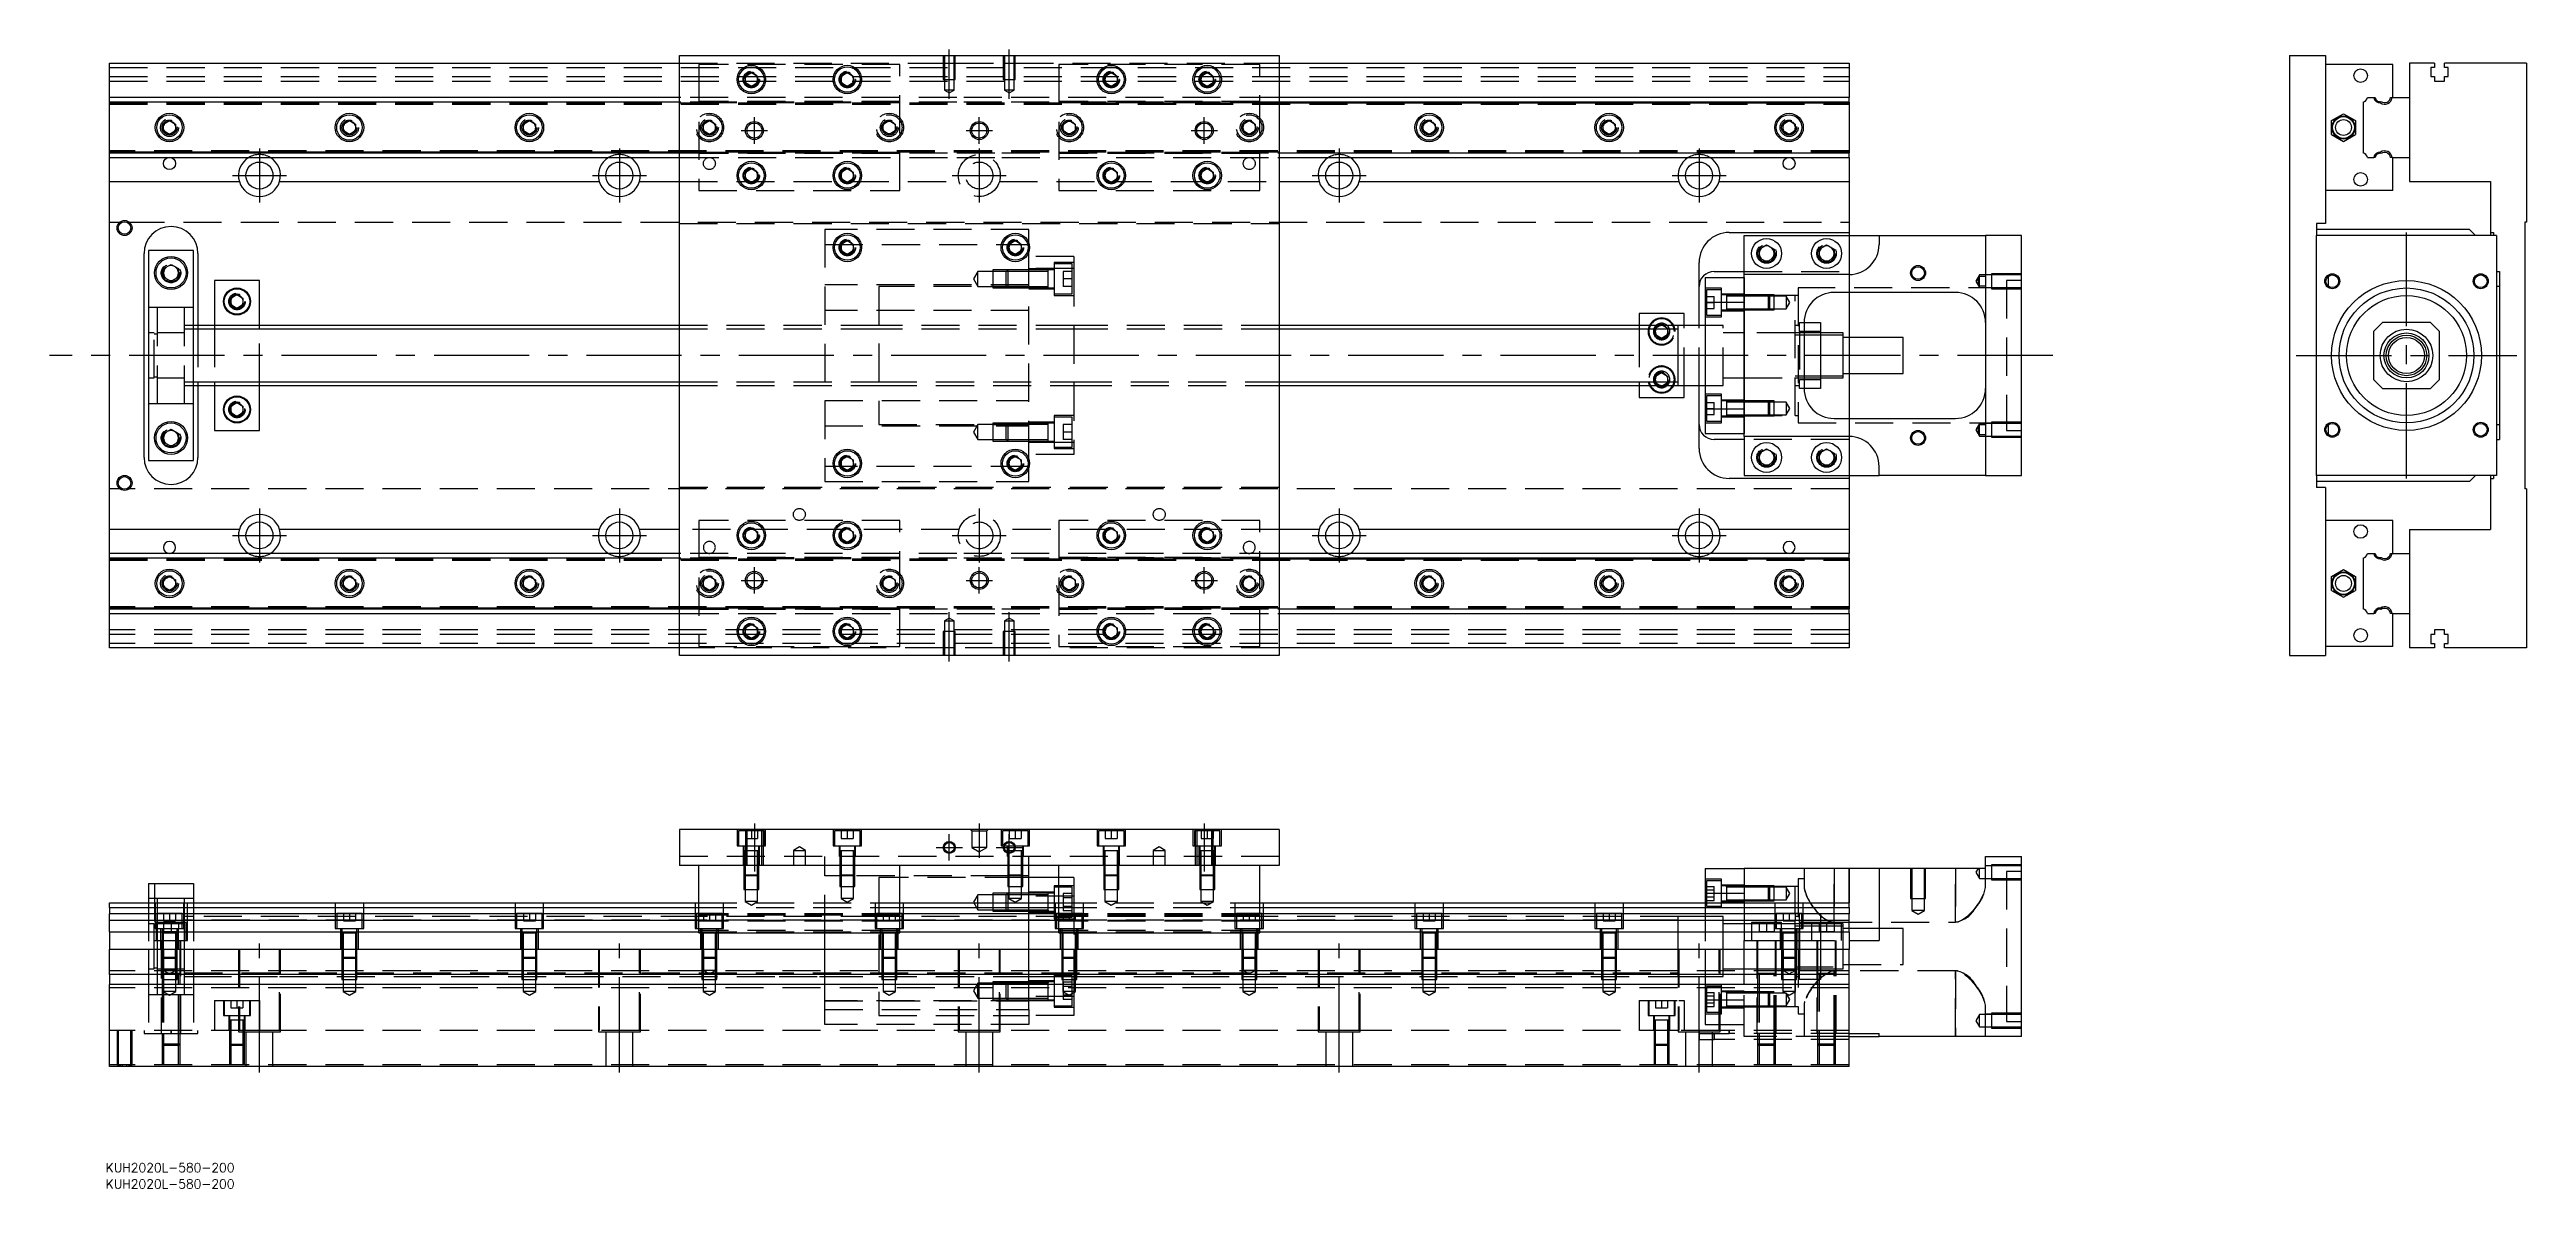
# Model space of a CAD drawing. Extents: x -20 to 806, y -278 to 102.
import ezdxf

# ---------------------------------------------------------------- set-up
doc = ezdxf.new("R2010")
doc.units = 0
doc.linetypes.add('CENTER', pattern=[50.8, 31.75, -6.35, 6.35, -6.35])
doc.linetypes.add('DASHED', pattern=[19.05, 12.7, -6.35])
doc.layers.get('0').update_dxf_attribs({"linetype": 'CONTINUOUS'})
doc.layers.add('CENTER', color=1, linetype='CENTER')
doc.styles.get("Standard").update_dxf_attribs({"font": 'txt.shx', "height": 3, "bigfont": 'bigfont.shx'})

# ---------------------------------------------------------------- blocks, each defined once
blk = doc.blocks.new('*U2')
at = {"color": 7, "linetype": 'CONTINUOUS'}
blk.add_text('KUH2020L-580-200', height=3, dxfattribs=at).set_placement((-1.27, -277.72))
blk = doc.blocks.new('*U3')
at = {"color": 7, "linetype": 'CONTINUOUS'}
blk.add_text('KUH2020L-580-200', height=3, dxfattribs=at).set_placement((-1.27, -272.29))

msp = doc.modelspace()

# ---------------------------------------------------------------- linework, layer by layer
at = {"color": 7, "linetype": 'CONTINUOUS'}
for p, q in [((190, 100), (390, 100)), ((190, -100), (190, 100)), ((390, 100), (390, -100)), ((726.86, 100), (738.86, 100)), ((726.86, 100), (726.86, -100)), ((738.86, 100), (738.86, 44)), ((0, 86), (0, 97.5)), ((0, 97.5), (190, 97.5)), ((212, 93.1547), (214, 94.309402)), ((212, 90.8453), (212, 93.1547)), ((214, 89.690598), (212, 90.8453)), ((214, 94.309402), (216, 93.1547)), ((216, 90.8453), (214, 89.690598)), ((216, 93.1547), (216, 90.8453)), ((244, 93.1547), (246, 94.309402)), ((244, 90.8453), (244, 93.1547)), ((246, 89.690598), (244, 90.8453)), ((246, 94.309402), (248, 93.1547)), ((248, 90.8453), (246, 89.690598)), ((248, 93.1547), (248, 90.8453)), ((332, 93.1547), (334, 94.309402)), ((332, 90.8453), (332, 93.1547)), ((334, 89.690598), (332, 90.8453)), ((334, 94.309402), (336, 93.1547)), ((336, 90.8453), (334, 89.690598)), ((336, 93.1547), (336, 90.8453)), ((364, 93.1547), (366, 94.309402)), ((364, 90.8453), (364, 93.1547)), ((366, 89.690598), (364, 90.8453)), ((366, 94.309402), (368, 93.1547)), ((368, 90.8453), (366, 89.690598)), ((368, 93.1547), (368, 90.8453)), ((390, 97.5), (580, 97.5)), ((580, 97.5), (580, 86)), ((761.36, 97), (738.86, 97)), ((761.36, 86), (761.36, 97)), ((766.86, 97.5), (766.86, 86)), ((775.16, 97.5), (766.86, 97.5)), ((775.16, 96), (774.01, 96)), ((774.01, 96), (774.01, 93)), ((774.01, 93), (775.16, 93)), ((775.16, 97.5), (775.16, 96)), ((775.16, 93), (775.16, 91.5)), ((775.16, 91.5), (778.56, 91.5)), ((778.56, 96), (778.56, 97.5)), ((805.86, 97.5), (778.56, 97.5)), ((779.71, 96), (778.56, 96)), ((778.56, 91.5), (778.56, 93)), ((778.56, 93), (779.71, 93)), ((779.71, 93), (779.71, 96)), ((805.86, 97.5), (805.86, 44.5)), ((0, 84.460392), (0, 86)), ((190, 86), (0, 86)), ((190, 84.460392), (0, 84.460392)), ((0, 67.539608), (0, 84.460392)), ((580, 86), (390, 86)), ((580, 84.460392), (390, 84.460392)), ((580, 84.460392), (580, 86)), ((580, 84.460392), (580, 67.539608)), ((751.36, 84.460392), (751.36, 67.539608)), ((752.899608, 86), (754.98154, 86)), ((754.98154, 86), (755.38668, 86)), ((760.537372, 86), (761.041934, 86)), ((761.041934, 86), (766.86, 86)), ((766.86, 86), (766.86, 66)), ((766.86, 86), (766.86, 66)), ((18, 77.1547), (20, 78.309402)), ((18, 74.8453), (18, 77.1547)), ((20, 73.690598), (18, 74.8453)), ((20, 78.309402), (22, 77.1547)), ((22, 74.8453), (20, 73.690598)), ((22, 77.1547), (22, 74.8453)), ((78, 77.1547), (80, 78.309402)), ((78, 74.8453), (78, 77.1547)), ((80, 73.690598), (78, 74.8453)), ((80, 78.309402), (82, 77.1547)), ((82, 74.8453), (80, 73.690598)), ((82, 77.1547), (82, 74.8453)), ((138, 77.1547), (140, 78.309402)), ((138, 74.8453), (138, 77.1547)), ((140, 73.690598), (138, 74.8453)), ((140, 78.309402), (142, 77.1547)), ((142, 74.8453), (140, 73.690598)), ((142, 77.1547), (142, 74.8453)), ((438, 77.1547), (440, 78.309402)), ((438, 74.8453), (438, 77.1547)), ((440, 73.690598), (438, 74.8453)), ((440, 78.309402), (442, 77.1547)), ((442, 74.8453), (440, 73.690598)), ((442, 77.1547), (442, 74.8453)), ((498, 77.1547), (500, 78.309402)), ((498, 74.8453), (498, 77.1547)), ((500, 73.690598), (498, 74.8453)), ((500, 78.309402), (502, 77.1547)), ((502, 74.8453), (500, 73.690598)), ((502, 77.1547), (502, 74.8453)), ((558, 77.1547), (560, 78.309402)), ((558, 74.8453), (558, 77.1547)), ((560, 73.690598), (558, 74.8453)), ((560, 78.309402), (562, 77.1547)), ((562, 74.8453), (560, 73.690598)), ((562, 77.1547), (562, 74.8453)), ((740.860002, 78.309401), (744.860002, 80.618802)), ((740.860002, 73.690599), (740.860002, 78.309401)), ((744.860002, 80.618802), (748.860002, 78.309401)), ((748.860002, 78.309401), (748.860002, 73.690599)), ((0, 67.539608), (190, 67.539608)), ((0, 66), (0, 67.539608)), ((390, 67.539608), (580, 67.539608)), ((580, 66), (580, 67.539608)), ((740.860002, 73.690599), (744.860002, 71.381198)), ((744.860002, 71.381198), (748.860002, 73.690599)), ((0, 66), (190, 66)), ((0, 58), (0, 66)), ((0, 58), (43.291796, 58)), ((0, -58), (0, 58)), ((56.708204, 58), (163.291796, 58)), ((176.708204, 58), (190, 58)), ((212, 61.1547), (214, 62.309402)), ((212, 58.8453), (212, 61.1547)), ((214, 57.690598), (212, 58.8453)), ((214, 62.309402), (216, 61.1547)), ((216, 58.8453), (214, 57.690598)), ((216, 61.1547), (216, 58.8453)), ((244, 61.1547), (246, 62.309402)), ((244, 58.8453), (244, 61.1547)), ((246, 57.690598), (244, 58.8453)), ((246, 62.309402), (248, 61.1547)), ((248, 58.8453), (246, 57.690598)), ((248, 61.1547), (248, 58.8453)), ((332, 61.1547), (334, 62.309402)), ((332, 58.8453), (332, 61.1547)), ((334, 57.690598), (332, 58.8453)), ((334, 62.309402), (336, 61.1547)), ((336, 58.8453), (334, 57.690598)), ((336, 61.1547), (336, 58.8453)), ((364, 61.1547), (366, 62.309402)), ((364, 58.8453), (364, 61.1547)), ((366, 57.690598), (364, 58.8453)), ((366, 62.309402), (368, 61.1547)), ((368, 58.8453), (366, 57.690598)), ((368, 61.1547), (368, 58.8453)), ((390, 66), (580, 66)), ((390, 58), (403.291796, 58)), ((416.708204, 58), (523.291796, 58)), ((536.708204, 58), (580, 58)), ((580, 66), (580, 58)), ((580, 58), (580, 41)), ((752.899608, 66), (754.98154, 66)), ((755.38668, 66), (754.98154, 66)), ((761.041934, 66), (760.537372, 66)), ((761.041934, 66), (766.86, 66)), ((761.36, 55), (761.36, 66)), ((766.86, 66), (766.86, 58)), ((766.86, 58), (793.86, 58)), ((793.86, 58), (793.86, 41)), ((761.36, 55), (738.86, 55)), ((738.86, 44), (735.86, 44)), ((735.86, 44), (735.86, 40)), ((786.86, 42), (735.86, 42)), ((788.86, 40), (786.86, 42)), ((805.86, 44.5), (805.36, 44.5)), ((805.36, 44.5), (805.36, -44.5)), ((11.5, -34), (11.5, 34)), ((28, 35), (13, 35)), ((13, 35), (13, -35)), ((28, -35), (28, 35)), ((29.5, 34), (29.5, 10)), ((244, 37.1547), (246, 38.309402)), ((244, 34.8453), (244, 37.1547)), ((246, 33.690598), (244, 34.8453)), ((246, 38.309402), (248, 37.1547)), ((248, 34.8453), (246, 33.690598)), ((248, 37.1547), (248, 34.8453)), ((300, 37.1547), (302, 38.309402)), ((300, 34.8453), (300, 37.1547)), ((302, 33.690598), (300, 34.8453)), ((302, 38.309402), (304, 37.1547)), ((304, 34.8453), (302, 33.690598)), ((304, 37.1547), (304, 34.8453)), ((540, 41), (580, 41)), ((545, 27), (545, 40)), ((545, 40), (590, 40)), ((550, 35.443376), (552.5, 36.886752)), ((550, 32.556624), (550, 35.443376)), ((552.5, 36.886752), (555, 35.443376)), ((555, 35.443376), (555, 32.556624)), ((570, 35.443376), (572.5, 36.886752)), ((570, 32.556624), (570, 35.443376)), ((572.5, 36.886752), (575, 35.443376)), ((575, 35.443376), (575, 32.556624)), ((580, 41), (580, 40)), ((590, 40), (590, 37)), ((590, 40), (625.5, 40)), ((625.5, 40), (625.5, -40)), ((637.5, 40), (625.5, 40)), ((637.5, -40), (637.5, 40)), ((735.86, -40), (735.86, 40)), ((795.86, 40), (735.86, 40)), ((793.86, 41), (794.86, 41)), ((793.86, 41), (793.86, 40)), ((794.86, 41), (794.86, 40)), ((795.86, 40), (795.86, -40)), ((18, 28.943376), (20.5, 30.386752)), ((18, 26.056624), (18, 28.943376)), ((20.5, 24.613248), (18, 26.056624)), ((20.5, 30.386752), (23, 28.943376)), ((23, 26.056624), (20.5, 24.613248)), ((23, 28.943376), (23, 26.056624)), ((50, 25), (35, 25)), ((35, 25), (35, 10)), ((50, 10), (50, 25)), ((530, 10), (530, 31)), ((532, 26), (545, 26)), ((532, 26), (532, 17.78342)), ((535, 28), (545, 28)), ((545, 17.78342), (545, 27)), ((580, 27), (545, 27)), ((552.5, 31.113248), (550, 32.556624)), ((555, 32.556624), (552.5, 31.113248)), ((572.5, 31.113248), (570, 32.556624)), ((575, 32.556624), (572.5, 31.113248)), ((739.86, 23.06222), (739.86, 26.435254)), ((795.86, 28), (796.86, 28)), ((796.86, 28), (796.86, -28)), ((40.5, 19.1547), (42.5, 20.309402)), ((40.5, 16.8453), (40.5, 19.1547)), ((42.5, 15.690598), (40.5, 16.8453)), ((42.5, 20.309402), (44.5, 19.1547)), ((44.5, 16.8453), (42.5, 15.690598)), ((44.5, 19.1547), (44.5, 16.8453)), ((532, 17.78342), (532, -17.78342)), ((532, 17.78342), (545, 17.78342)), ((545, 17.78342), (545, -17.78342)), ((545, -17.78342), (545, 17.78342)), ((615.5, 21), (575, 21)), ((580, 21), (580, 6)), ((796.86, 23), (795.86, 23)), ((190, 10), (28, 10)), ((523, 10), (390, 10)), ((525, 14), (510, 14)), ((510, 14), (510, 10)), ((523, 10), (522.995, 10)), ((523, -9.999498), (523, 10)), ((532, 10), (523, 10)), ((523.005, 10), (523, 10)), ((525, 10), (525, 14)), ((565, 11), (570.5, 11)), ((565, 11), (565, -11)), ((570.5, 11), (570.5, 8)), ((757.86, 11), (754.86, 8)), ((773.86, 11), (757.86, 11)), ((776.86, 8), (773.86, 11)), ((570.5, 8), (565, 8)), ((570.5, 8), (570.5, -8)), ((578, 7.5), (570.5, 7.5)), ((578, 6.75), (570.5, 6.75)), ((578, -7.5), (578, 7.5)), ((598, 6), (578, 6)), ((598, -6), (598, 6)), ((754.86, 8), (754.86, -8)), ((776.86, -8), (776.86, 8)), ((565, -8), (570.5, -8)), ((570.5, -6.75), (578, -6.75)), ((570.5, -7.5), (578, -7.5)), ((570.5, -8), (570.5, -11)), ((578, -6), (598, -6)), ((580, -6), (580, -21)), ((754.86, -8), (757.86, -11)), ((773.86, -11), (776.86, -8)), ((28, -10), (190, -10)), ((29.5, -10), (29.5, -34)), ((35, -10), (35, -25)), ((40.5, -16.8453), (42.5, -15.690598)), ((42.5, -15.690598), (44.5, -16.8453)), ((50, -25), (50, -10)), ((390, -10), (523, -10)), ((510, -10), (510, -14)), ((510, -14), (525, -14)), ((522.995, -10), (523, -10)), ((523, -10), (532, -10)), ((523, -10), (523.005, -10)), ((525, -14), (525, -10)), ((530, -31), (530, -10)), ((570.5, -11), (565, -11)), ((757.86, -11), (773.86, -11)), ((18, -26.056624), (20.5, -24.613248)), ((20.5, -24.613248), (23, -26.056624)), ((40.5, -19.1547), (40.5, -16.8453)), ((42.5, -20.309402), (40.5, -19.1547)), ((44.5, -19.1547), (42.5, -20.309402)), ((44.5, -16.8453), (44.5, -19.1547)), ((532, -17.78342), (532, -26)), ((532, -17.78342), (545, -17.78342)), ((545, -27), (545, -17.78342)), ((575, -21), (615.5, -21)), ((739.86, -26.435254), (739.86, -23.06222)), ((795.86, -23), (796.86, -23)), ((18, -28.943376), (18, -26.056624)), ((20.5, -30.386752), (18, -28.943376)), ((23, -28.943376), (20.5, -30.386752)), ((23, -26.056624), (23, -28.943376)), ((35, -25), (50, -25)), ((532, -26), (545, -26)), ((545, -28), (535, -28)), ((580, -27), (545, -27)), ((545, -27), (545, -40)), ((550, -32.556624), (552.5, -31.113248)), ((550, -35.443376), (550, -32.556624)), ((552.5, -31.113248), (555, -32.556624)), ((555, -32.556624), (555, -35.443376)), ((570, -32.556624), (572.5, -31.113248)), ((570, -35.443376), (570, -32.556624)), ((572.5, -31.113248), (575, -32.556624)), ((575, -32.556624), (575, -35.443376)), ((795.86, -28), (796.86, -28)), ((13, -35), (28, -35)), ((244, -34.8453), (246, -33.690598)), ((244, -37.1547), (244, -34.8453)), ((246, -38.309402), (244, -37.1547)), ((246, -33.690598), (248, -34.8453)), ((248, -37.1547), (246, -38.309402)), ((248, -34.8453), (248, -37.1547)), ((300, -34.8453), (302, -33.690598)), ((300, -37.1547), (300, -34.8453)), ((302, -38.309402), (300, -37.1547)), ((302, -33.690598), (304, -34.8453)), ((304, -37.1547), (302, -38.309402)), ((304, -34.8453), (304, -37.1547)), ((580, -41), (540, -41)), ((545, -40), (590, -40)), ((552.5, -36.886752), (550, -35.443376)), ((555, -35.443376), (552.5, -36.886752)), ((572.5, -36.886752), (570, -35.443376)), ((575, -35.443376), (572.5, -36.886752)), ((580, -40), (580, -41)), ((580, -41), (580, -58)), ((590, -40), (590, -37)), ((625.5, -40), (590, -40)), ((625.5, -40), (637.5, -40)), ((735.86, -40), (735.86, -44)), ((795.86, -40), (735.86, -40)), ((786.86, -42), (788.86, -40)), ((793.86, -40), (793.86, -41)), ((793.86, -41), (793.86, -58)), ((793.86, -41), (794.86, -41)), ((794.86, -40), (794.86, -41)), ((786.86, -42), (735.86, -42)), ((738.86, -44), (735.86, -44)), ((738.86, -44), (738.86, -100)), ((805.86, -44.5), (805.36, -44.5)), ((805.86, -44.5), (805.86, -97.5)), ((212, -58.8453), (214, -57.690598)), ((214, -57.690598), (216, -58.8453)), ((244, -58.8453), (246, -57.690598)), ((246, -57.690598), (248, -58.8453)), ((332, -58.8453), (334, -57.690598)), ((334, -57.690598), (336, -58.8453)), ((364, -58.8453), (366, -57.690598)), ((366, -57.690598), (368, -58.8453)), ((761.36, -55), (738.86, -55)), ((761.36, -66), (761.36, -55)), ((0, -66), (0, -58)), ((43.291796, -58), (0, -58)), ((0, -67.539608), (0, -66)), ((190, -66), (0, -66)), ((163.291796, -58), (56.708204, -58)), ((190, -58), (176.708204, -58)), ((212, -61.1547), (212, -58.8453)), ((214, -62.309402), (212, -61.1547)), ((216, -61.1547), (214, -62.309402)), ((216, -58.8453), (216, -61.1547)), ((244, -61.1547), (244, -58.8453)), ((246, -62.309402), (244, -61.1547)), ((248, -61.1547), (246, -62.309402)), ((248, -58.8453), (248, -61.1547)), ((332, -61.1547), (332, -58.8453)), ((334, -62.309402), (332, -61.1547)), ((336, -61.1547), (334, -62.309402)), ((336, -58.8453), (336, -61.1547)), ((364, -61.1547), (364, -58.8453)), ((366, -62.309402), (364, -61.1547)), ((368, -61.1547), (366, -62.309402)), ((368, -58.8453), (368, -61.1547)), ((403.291796, -58), (390, -58)), ((580, -66), (390, -66)), ((523.291796, -58), (416.708204, -58)), ((580, -58), (536.708204, -58)), ((580, -58), (580, -66)), ((580, -67.539608), (580, -66)), ((752.899608, -66), (754.98154, -66)), ((754.98154, -66), (755.38668, -66)), ((760.537372, -66), (761.041934, -66)), ((761.041934, -66), (766.86, -66)), ((766.86, -58), (766.86, -66)), ((766.86, -58), (793.86, -58)), ((766.86, -66), (766.86, -86)), ((766.86, -66), (766.86, -86)), ((190, -67.539608), (0, -67.539608)), ((0, -84.460392), (0, -67.539608)), ((18, -74.8453), (20, -73.690598)), ((20, -73.690598), (22, -74.8453)), ((78, -74.8453), (80, -73.690598)), ((80, -73.690598), (82, -74.8453)), ((138, -74.8453), (140, -73.690598)), ((140, -73.690598), (142, -74.8453)), ((580, -67.539608), (390, -67.539608)), ((438, -74.8453), (440, -73.690598)), ((440, -73.690598), (442, -74.8453)), ((498, -74.8453), (500, -73.690598)), ((500, -73.690598), (502, -74.8453)), ((558, -74.8453), (560, -73.690598)), ((560, -73.690598), (562, -74.8453)), ((580, -67.539608), (580, -84.460392)), ((740.860002, -73.690599), (744.860002, -71.381198)), ((740.860002, -78.309401), (740.860002, -73.690599)), ((744.860002, -71.381198), (748.860002, -73.690599)), ((748.860002, -73.690599), (748.860002, -78.309401)), ((751.36, -67.539608), (751.36, -84.460392)), ((18, -77.1547), (18, -74.8453)), ((20, -78.309402), (18, -77.1547)), ((22, -77.1547), (20, -78.309402)), ((22, -74.8453), (22, -77.1547)), ((78, -77.1547), (78, -74.8453)), ((80, -78.309402), (78, -77.1547)), ((82, -77.1547), (80, -78.309402)), ((82, -74.8453), (82, -77.1547)), ((138, -77.1547), (138, -74.8453)), ((140, -78.309402), (138, -77.1547)), ((142, -77.1547), (140, -78.309402)), ((142, -74.8453), (142, -77.1547)), ((438, -77.1547), (438, -74.8453)), ((440, -78.309402), (438, -77.1547)), ((442, -77.1547), (440, -78.309402)), ((442, -74.8453), (442, -77.1547)), ((498, -77.1547), (498, -74.8453)), ((500, -78.309402), (498, -77.1547)), ((502, -77.1547), (500, -78.309402)), ((502, -74.8453), (502, -77.1547)), ((558, -77.1547), (558, -74.8453)), ((560, -78.309402), (558, -77.1547)), ((562, -77.1547), (560, -78.309402)), ((562, -74.8453), (562, -77.1547)), ((740.860002, -78.309401), (744.860002, -80.618802)), ((744.860002, -80.618802), (748.860002, -78.309401)), ((0, -84.460392), (190, -84.460392)), ((0, -86), (0, -84.460392)), ((0, -86), (190, -86)), ((0, -97.5), (0, -86)), ((212, -90.8453), (214, -89.690598)), ((214, -89.690598), (216, -90.8453)), ((244, -90.8453), (246, -89.690598)), ((246, -89.690598), (248, -90.8453)), ((332, -90.8453), (334, -89.690598)), ((334, -89.690598), (336, -90.8453)), ((364, -90.8453), (366, -89.690598)), ((366, -89.690598), (368, -90.8453)), ((390, -84.460392), (580, -84.460392)), ((390, -86), (580, -86)), ((580, -86), (580, -84.460392)), ((580, -86), (580, -97.5)), ((752.899608, -86), (754.98154, -86)), ((755.38668, -86), (754.98154, -86)), ((761.041934, -86), (760.537372, -86)), ((761.041934, -86), (766.86, -86)), ((761.36, -97), (761.36, -86)), ((766.86, -86), (766.86, -97.5)), ((190, -97.5), (0, -97.5)), ((212, -93.1547), (212, -90.8453)), ((214, -94.309402), (212, -93.1547)), ((216, -93.1547), (214, -94.309402)), ((216, -90.8453), (216, -93.1547)), ((244, -93.1547), (244, -90.8453)), ((246, -94.309402), (244, -93.1547)), ((248, -93.1547), (246, -94.309402)), ((248, -90.8453), (248, -93.1547)), ((332, -93.1547), (332, -90.8453)), ((334, -94.309402), (332, -93.1547)), ((336, -93.1547), (334, -94.309402)), ((336, -90.8453), (336, -93.1547)), ((364, -93.1547), (364, -90.8453)), ((366, -94.309402), (364, -93.1547)), ((368, -93.1547), (366, -94.309402)), ((368, -90.8453), (368, -93.1547)), ((580, -97.5), (390, -97.5)), ((761.36, -97), (738.86, -97)), ((775.16, -97.5), (766.86, -97.5)), ((775.16, -93), (774.01, -93)), ((774.01, -93), (774.01, -96)), ((774.01, -96), (775.16, -96)), ((778.56, -91.5), (775.16, -91.5)), ((775.16, -91.5), (775.16, -93)), ((775.16, -96), (775.16, -97.5)), ((778.56, -93), (778.56, -91.5)), ((779.71, -93), (778.56, -93)), ((778.56, -97.5), (778.56, -96)), ((778.56, -96), (779.71, -96)), ((805.86, -97.5), (778.56, -97.5)), ((779.71, -96), (779.71, -93)), ((390, -100), (190, -100)), ((726.86, -100), (738.86, -100)), ((390, -158.03), (190, -158.03)), ((190, -158.03), (190, -170.03)), ((299.9, -165.13), (299.9, -165.676966)), ((301.67033, -165.13), (301.229838, -165.13)), ((390, -158.03), (390, -170.03)), ((390, -170.03), (190, -170.03)), ((196.5, -192.53), (196.5, -170.03)), ((263.5, -192.53), (263.5, -170.03)), ((299.9, -165.676966), (299.9, -166.027498)), ((306.5, -182.53), (306.5, -170.03)), ((316.5, -192.53), (316.5, -170.03)), ((383.5, -192.53), (383.5, -170.03)), ((532, -171.03), (545, -171.03)), ((532, -171.03), (532, -179.24658)), ((580, -171.03), (545, -171.03)), ((545, -171.03), (545, -182.53)), ((580, -182.53), (580, -171.03)), ((590, -171.03), (580, -171.03)), ((590, -171.03), (590, -195.03)), ((625.5, -171.03), (590, -171.03)), ((625.5, -171.03), (625.5, -167.03)), ((625.5, -167.03), (637.5, -167.03)), ((637.5, -227.03), (637.5, -167.03)), ((13, -176.03), (13, -182.53)), ((13, -176.03), (28, -176.03)), ((28, -176.03), (28, -182.53)), ((316.5, -174.03), (306.5, -174.03)), ((532, -179.24658), (545, -179.24658)), ((532, -179.24658), (532, -182.53)), ((0, -184.069608), (0, -182.53)), ((0, -182.53), (196.5, -182.53)), ((0, -184.069608), (0, -186.15154)), ((0, -184.069608), (196.5, -184.069608)), ((196.5, -186.15154), (0, -186.15154)), ((0, -188.366666), (0, -186.15154)), ((0, -192.211934), (0, -188.366666)), ((196.5, -188.366666), (0, -188.366666)), ((263.5, -182.53), (316.5, -182.53)), ((263.5, -184.069608), (316.5, -184.069608)), ((316.5, -186.15154), (263.5, -186.15154)), ((316.5, -188.366666), (263.5, -188.366666)), ((383.5, -182.53), (580, -182.53)), ((383.5, -184.069608), (580, -184.069608)), ((580, -186.15154), (383.5, -186.15154)), ((580, -188.366666), (383.5, -188.366666)), ((580, -184.069608), (580, -182.53)), ((580, -184.069608), (580, -186.15154)), ((580, -188.366666), (580, -186.15154)), ((580, -192.211934), (580, -188.366666)), ((0, -192.211934), (0, -198.03)), ((0, -192.211934), (196.5, -192.211934)), ((580, -198.03), (0, -198.03)), ((0, -206.33), (0, -198.03)), ((196.5, -192.53), (263.5, -192.53)), ((263.5, -192.211934), (316.5, -192.211934)), ((316.5, -192.53), (383.5, -192.53)), ((383.5, -192.211934), (580, -192.211934)), ((580, -192.211934), (580, -198.03)), ((580, -195.03), (590, -195.03)), ((580, -206.33), (580, -198.03)), ((580, -206.33), (0, -206.33)), ((0, -206.33), (0, -209.73)), ((23, -209.73), (23, -206.33)), ((580, -209.73), (580, -206.33)), ((580, -209.73), (0, -209.73)), ((0, -237.03), (0, -209.73)), ((18, -208.03), (18, -209.73)), ((580, -237.03), (580, -209.73)), ((580, -226.03), (590, -226.03)), ((580, -227.03), (590, -227.03)), ((590, -227.03), (590, -226.03)), ((637.5, -227.03), (590, -227.03)), ((580, -237.03), (0, -237.03))]:
    msp.add_line(p, q, dxfattribs=at)
at = {"color": 3, "linetype": 'DASHED'}
for p, q in [((278.000006, 100), (278.000006, 92)), ((278.35, 100), (278.35, 92)), ((281.65, 92), (281.65, 100)), ((281.999994, 92), (281.999994, 100)), ((298.000006, 100), (298.000006, 92)), ((298.35, 100), (298.35, 92)), ((301.65, 92), (301.65, 100)), ((301.999994, 92), (301.999994, 100)), ((0, 96), (580, 96)), ((0, 93), (580, 93)), ((0, 91.5), (580, 91.5)), ((190, 97.5), (278.000006, 97.5)), ((196.5, 97), (196.5, 55)), ((263.5, 97), (196.5, 97)), ((216.483582, 92.286038), (216.5, 92)), ((248.483582, 92.286038), (248.5, 92)), ((263.5, 55), (263.5, 97)), ((278.000006, 97.5), (281.999994, 97.5)), ((278.000006, 92), (281.999994, 92)), ((278.35, 92), (278.35, 88.5)), ((281.65, 88.5), (281.65, 92)), ((281.999994, 97.5), (298.000006, 97.5)), ((298.000006, 97.5), (301.999994, 97.5)), ((298.000006, 92), (301.999994, 92)), ((298.35, 92), (298.35, 88.5)), ((301.65, 88.5), (301.65, 92)), ((301.999994, 97.5), (390, 97.5)), ((383.5, 97), (316.5, 97)), ((316.5, 97), (316.5, 55)), ((336.483582, 92.286038), (336.5, 92)), ((368.483582, 92.286038), (368.5, 92)), ((383.5, 55), (383.5, 97)), ((0, 84.204452), (190, 84.204452)), ((0, 84.2), (580, 84.2)), ((0, 83.8), (580, 83.8)), ((190.5, 86), (190, 86)), ((190.5, 84.460392), (190, 84.460392)), ((190, 84.204452), (190.5, 84.204452)), ((282.5, 86), (190.5, 86)), ((282.5, 84.460392), (190.5, 84.460392)), ((190.5, 84.204452), (389.5, 84.204452)), ((263.5, 84.643014), (196.5, 84.643014)), ((196.5, 84.6), (263.5, 84.6)), ((196.5, 84.3), (263.5, 84.3)), ((281.65, 88.5), (278.35, 88.5)), ((278.35, 88.5), (280, 87.547372)), ((280, 87.547372), (281.65, 88.5)), ((297.5, 86), (282.5, 86)), ((297.5, 84.460392), (282.5, 84.460392)), ((389.5, 86), (297.5, 86)), ((389.5, 84.460392), (297.5, 84.460392)), ((301.65, 88.5), (298.35, 88.5)), ((298.35, 88.5), (300, 87.547372)), ((300, 87.547372), (301.65, 88.5)), ((383.5, 84.643014), (316.5, 84.643014)), ((316.5, 84.6), (383.5, 84.6)), ((316.5, 84.3), (383.5, 84.3)), ((390, 86), (389.5, 86)), ((390, 84.460392), (389.5, 84.460392)), ((389.5, 84.204452), (390, 84.204452)), ((390, 84.204452), (580, 84.204452)), ((22.483582, 76.286038), (22.5, 76)), ((77.5, 76), (77.518502, 76.303588)), ((137.5, 76), (137.518502, 76.303588)), ((198, 77.1547), (200, 78.309402)), ((198, 74.8453), (198, 77.1547)), ((200, 73.690598), (198, 74.8453)), ((200, 78.309402), (202, 77.1547)), ((202, 74.8453), (200, 73.690598)), ((202, 77.1547), (202, 74.8453)), ((202.483582, 76.286038), (202.5, 76)), ((258, 77.1547), (260, 78.309402)), ((258, 74.8453), (258, 77.1547)), ((260, 73.690598), (258, 74.8453)), ((260, 78.309402), (262, 77.1547)), ((262, 74.8453), (260, 73.690598)), ((262, 77.1547), (262, 74.8453)), ((262.483582, 76.286038), (262.5, 76)), ((318, 77.1547), (320, 78.309402)), ((318, 74.8453), (318, 77.1547)), ((320, 73.690598), (318, 74.8453)), ((320, 78.309402), (322, 77.1547)), ((322, 74.8453), (320, 73.690598)), ((322, 77.1547), (322, 74.8453)), ((322.483582, 76.286038), (322.5, 76)), ((378, 77.1547), (380, 78.309402)), ((378, 74.8453), (378, 77.1547)), ((380, 73.690598), (378, 74.8453)), ((380, 78.309402), (382, 77.1547)), ((382, 74.8453), (380, 73.690598)), ((382, 77.1547), (382, 74.8453)), ((382.483582, 76.286038), (382.5, 76)), ((442.483582, 76.286038), (442.5, 76)), ((497.5, 76), (497.518502, 76.303588)), ((562.483582, 76.286038), (562.5, 76)), ((580, 68.2), (0, 68.2)), ((580, 67.8), (0, 67.8)), ((190, 67.795548), (0, 67.795548)), ((190.5, 67.795548), (190, 67.795548)), ((190, 67.539608), (190.5, 67.539608)), ((389.5, 67.795548), (190.5, 67.795548)), ((190.5, 67.539608), (282.5, 67.539608)), ((263.5, 67.7), (196.5, 67.7)), ((263.5, 67.4), (196.5, 67.4)), ((263.5, 67.356986), (196.5, 67.356986)), ((282.5, 67.539608), (297.5, 67.539608)), ((297.5, 67.539608), (389.5, 67.539608)), ((383.5, 67.7), (316.5, 67.7)), ((383.5, 67.4), (316.5, 67.4)), ((383.5, 67.356986), (316.5, 67.356986)), ((390, 67.795548), (389.5, 67.795548)), ((389.5, 67.539608), (390, 67.539608)), ((580, 67.795548), (390, 67.795548)), ((190, 66), (190.5, 66)), ((190, 58), (283.291796, 58)), ((190.5, 66), (282.5, 66)), ((216.483582, 60.286038), (216.5, 60)), ((248.483582, 60.286038), (248.5, 60)), ((282.5, 66), (297.5, 66)), ((296.708204, 58), (390, 58)), ((297.5, 66), (389.5, 66)), ((331.5, 60), (331.512884, 60.253488)), ((368.483582, 60.286038), (368.5, 60)), ((389.5, 66), (390, 66)), ((196.5, 55), (263.5, 55)), ((316.5, 55), (383.5, 55)), ((0, 44.5), (4.359688, 44.5)), ((5.640312, 44.5), (580, 44.5)), ((190, 44), (390, 44)), ((306.5, 42), (238.5, 42)), ((238.5, 42), (238.5, -42)), ((306.5, 37.52069), (306.5, 42)), ((238.5, 37), (306.5, 37)), ((243.5, 36), (243.512884, 36.253488)), ((299.5, 36), (299.518502, 36.303588)), ((306.5, 34.47931), (306.5, 37.52069)), ((306.5, -34.47931), (306.5, 34.47931)), ((555.477798, 34.364306), (555.5, 34)), ((569.5, 34), (569.520026, 34.346056)), ((580, 40), (580, 28)), ((23.477798, 27.864306), (23.5, 27.5)), ((289.5, 28.04775), (288.056624, 25.54775)), ((288.056624, 25.54775), (289.5, 23.04775)), ((289.5, 23.04775), (289.5, 28.04775)), ((294.5, 28.04775), (289.5, 28.04775)), ((294.5, 28.547744), (294.5, 22.547754)), ((299.49998, 28.547744), (294.5, 28.547744)), ((298.99998, 28.04775), (294.5, 28.04775)), ((299.5, 28.54775), (299, 28.04775)), ((299, 23.04775), (299, 28.04775)), ((306.5, 28.04775), (299, 28.04775)), ((306.5, 28.547744), (299.499994, 28.547744)), ((299.5, 28.54775), (299.5, 22.54775)), ((306.5, 28.54775), (299.5, 28.54775)), ((321.5, 33), (306.5, 33)), ((321.5, 28.982754), (306.5, 28.982754)), ((315, 28.84775), (306.5, 28.84775)), ((313, 28.54775), (306.50002, 28.54775)), ((313, 28.04775), (306.50002, 28.04775)), ((313, 28.54775), (312.995, 28.54775)), ((313, 28.04775), (313, 28.547754)), ((313, 28.197952), (313, 28.54775)), ((315, 28.54775), (313, 28.54775)), ((313.005, 28.54775), (313, 28.54775)), ((313, 22.8974), (313, 28.197952)), ((315, 31.04775), (315, 20.04775)), ((321.5, 31.04775), (315, 31.04775)), ((321, 30.54775), (315, 30.54775)), ((318, 28.04775), (318, 25.54775)), ((321, 28.04775), (318, 28.04775)), ((318, 25.54775), (318, 23.04775)), ((321, 25.54775), (318, 25.54775)), ((321, 20.54775), (321, 30.54775)), ((321.5, 33), (321.5, 28.982754)), ((321.5, 28.982754), (321.5, -28.982754)), ((545, 28), (580, 28)), ((545, 26), (545, 17.78342)), ((580, 28), (580, 27)), ((580, 27), (580, 21)), ((623.5, 26.848738), (622.287564, 24.748738)), ((623.016436, 24.911344), (623.060666, 25.226886)), ((623.060666, 25.226886), (623.163852, 25.611128)), ((623.163852, 25.611128), (623.302956, 25.985522)), ((623.302956, 25.985522), (623.5, 26.435254)), ((623.5, 26.435254), (623.5, 26.848738)), ((627.5, 26.848738), (623.5, 26.848738)), ((623.5, 23.06222), (623.5, 26.435794)), ((623.5, 26.435254), (625.5, 26.435254)), ((627.5, 27.248732), (627.5, 22.248742)), ((637.5, 27.248732), (627.5, 27.248732)), ((637.5, 26.848738), (627.5, 26.848738)), ((632.5, 25), (632.5, -25)), ((637.5, 25), (632.5, 25)), ((40, 18), (40.012884, 18.253488)), ((306.5, 23.5), (238.5, 23.5)), ((256.5, 23), (256.5, -23)), ((306.5, 23), (256.5, 23)), ((289.5, 23.04775), (294.5, 23.04775)), ((294.5, 23.04775), (298.99998, 23.04775)), ((294.5, 22.547754), (299.49998, 22.547754)), ((299, 23.04775), (299.5, 22.54775)), ((299, 23.04775), (306.5, 23.04775)), ((299.5, 22.547754), (306.5, 22.547754)), ((299.5, 22.54775), (306.5, 22.54775)), ((306.5, 22.24775), (315, 22.24775)), ((306.50002, 23.04775), (313, 23.04775)), ((306.50002, 22.54775), (313.005, 22.54775)), ((312.995, 22.54775), (315, 22.54775)), ((313, 22.547744), (313, 23.04775)), ((313, 22.54775), (313, 22.8974)), ((315, 20.54775), (321, 20.54775)), ((315, 20.04775), (321.5, 20.04775)), ((321, 23.04775), (318, 23.04775)), ((537.5, 22.42767), (532, 22.42767)), ((532.5, 21.92767), (532.5, 13.42767)), ((537.5, 21.92767), (532.5, 21.92767)), ((532.5, 19.67767), (535, 19.67767)), ((532.5, 17.67767), (535, 17.67767)), ((535, 17.67767), (535, 19.67767)), ((535, 15.67767), (535, 17.67767)), ((537.5, 12.92767), (537.5, 22.42767)), ((545, 20.42767), (537.5, 20.42767)), ((539.1, 20.17767), (537.5, 20.17767)), ((539.1, 20.17767), (539.095, 20.17767)), ((539.1, 20.17767), (539.1, 19.92022)), ((539.105, 20.17767), (539.1, 20.17767)), ((544.99998, 20.17767), (539.1, 20.17767)), ((539.1, 19.92022), (539.1, 15.435068)), ((544.99998, 19.77767), (539.1, 19.77767)), ((553.1, 20.17767), (545, 20.17767)), ((553.1, 20.177664), (545, 20.177664)), ((562, 20), (545, 20)), ((553.5, 19.77767), (545, 19.77767)), ((553.1, 15.17767), (553.1, 20.17767)), ((553.5, 19.77767), (553.1, 20.17767)), ((555, 20.177664), (553.10002, 20.177664)), ((553.5, 19.77767), (553.5, 15.57767)), ((555, 19.77767), (553.50002, 19.77767)), ((555, 15.177674), (555, 20.177664)), ((559, 19.77767), (555, 19.77767)), ((559, 19.77767), (559, 15.57767)), ((560.212436, 17.67767), (559, 19.77767)), ((559, 15.57767), (560.212436, 17.67767)), ((562, -20), (562, 20)), ((563, 20), (562, 20)), ((563, 22.5), (563, -22.5)), ((632.5, 22.5), (563, 22.5)), ((622.287564, 24.748738), (623.5, 22.648738)), ((623.5, 22.648738), (623.5, 23.06222)), ((625.5, 23.06222), (623.5, 23.06222)), ((623.5, 22.648738), (627.5, 22.648738)), ((627.5, 22.648738), (637.5, 22.648738)), ((627.5, 22.248742), (637.5, 22.248742)), ((16, 16), (13, 16)), ((16, -16), (16, 16)), ((25, 16), (16, 16)), ((25, -16), (25, 16)), ((28, 16), (25, 16)), ((28, 10), (25, 10)), ((28, 8.75), (25, 8.75)), ((29.5, 10), (29.5, 8.75)), ((29.5, 8.75), (29.5, -8.75)), ((35, 10), (35, 8.75)), ((35, 8.75), (35, -8.75)), ((50, 8.75), (50, 10)), ((50, -8.75), (50, 8.75)), ((256.49998, 10), (190, 10)), ((256.49998, 8.75), (190, 8.75)), ((306.5, 15), (238.5, 15)), ((321.5, 10), (256.5, 10)), ((321.5, 8.75), (256.5, 8.75)), ((390, 10), (321.50002, 10)), ((390, 8.75), (321.50002, 8.75)), ((510, 10), (510, 8.75)), ((510, 8.75), (510, -8.75)), ((515.5, 9.1547), (516.964102, 10)), ((515.5, 8.75), (515.5, 9.1547)), ((515.5, 6.8453), (515.5, 8.75)), ((516.964102, 10), (517.5, 10.309402)), ((517.5, 10.309402), (518.035898, 10)), ((518.035898, 10), (519.5, 9.1547)), ((519.5, 9.1547), (519.5, 8.75)), ((519.5, 8.75), (519.5, 6.8453)), ((519.983582, 8.286038), (520, 8)), ((525, -10), (525, 10)), ((530, -10), (530, 10)), ((532, 12.92767), (537.5, 12.92767)), ((538, 10), (532, 10)), ((532.5, 15.67767), (535, 15.67767)), ((532.5, 13.42767), (537.5, 13.42767)), ((537.5, 15.17767), (539.1, 15.17767)), ((537.5, 14.92767), (545, 14.92767)), ((538, -10), (538, 10)), ((539.095, 15.17767), (539.1, 15.17767)), ((539.1, 15.57767), (544.99998, 15.57767)), ((539.1, 15.435068), (539.1, 15.17767)), ((539.1, 15.17767), (539.105, 15.17767)), ((539.1, 15.17767), (544.99998, 15.17767)), ((545, 15.57767), (553.5, 15.57767)), ((545, 15.177674), (553.1, 15.177674)), ((545, 15.17767), (553.1, 15.17767)), ((553.1, 15.17767), (553.5, 15.57767)), ((553.10002, 15.177674), (555, 15.177674)), ((553.50002, 15.57767), (555, 15.57767)), ((555, 15.57767), (559, 15.57767)), ((563.5, 10), (562, 10)), ((563.5, 11), (565, 11)), ((563.5, 8), (563.5, 11)), ((14.85, 7.5), (13, 7.5)), ((14.85, -7.5), (14.85, 7.5)), ((16, 7.15), (14.85, 7.15)), ((25, 7.5), (16, 7.5)), ((517.5, 5.690598), (515.5, 6.8453)), ((519.5, 6.8453), (517.5, 5.690598)), ((545, 7.5), (538, 7.5)), ((562, 7.5), (545, 7.5)), ((562, 7.5), (561.995, 7.5)), ((563.5, 7.5), (562, 7.5)), ((562.005, 7.5), (562, 7.5)), ((563.5, 6.75), (562, 6.75)), ((563.5, 8), (563.5, -8)), ((565, 8), (563.5, 8)), ((565, 7.5), (563.5, 7.5)), ((565, 6.75), (563.5, 6.75)), ((570.5, 7.5), (565, 7.5)), ((570.5, 6.75), (565, 6.75)), ((580, 6), (580, -6)), ((13, -7.5), (14.85, -7.5)), ((14.85, -7.15), (16, -7.15)), ((16, -7.5), (25, -7.5)), ((515, -8), (515.018502, -7.696412)), ((515.5, -6.8453), (517.5, -5.690598)), ((515.5, -8.75), (515.5, -6.8453)), ((517.5, -5.690598), (519.5, -6.8453)), ((519.5, -6.8453), (519.5, -8.75)), ((538, -7.5), (545, -7.5)), ((545, -7.5), (562, -7.5)), ((561.995, -7.5), (562, -7.5)), ((562, -6.75), (563.5, -6.75)), ((562, -7.5), (563.5, -7.5)), ((562, -7.5), (562.005, -7.5)), ((563.5, -6.75), (565, -6.75)), ((563.5, -7.5), (565, -7.5)), ((563.5, -8), (565, -8)), ((563.5, -11), (563.5, -8)), ((565, -6.75), (570.5, -6.75)), ((565, -7.5), (570.5, -7.5)), ((13, -16), (16, -16)), ((16, -16), (25, -16)), ((25, -8.75), (28, -8.75)), ((25, -10), (28, -10)), ((25, -16), (28, -16)), ((29.5, -8.75), (29.5, -10)), ((35, -8.75), (35, -10)), ((50, -10), (50, -8.75)), ((190, -8.75), (256.49998, -8.75)), ((190, -10), (256.49998, -10)), ((238.5, -15), (306.5, -15)), ((256.5, -8.75), (321.5, -8.75)), ((256.5, -10), (321.5, -10)), ((321.50002, -8.75), (390, -8.75)), ((321.50002, -10), (390, -10)), ((510, -8.75), (510, -10)), ((515.5, -9.1547), (515.5, -8.75)), ((516.964102, -10), (515.5, -9.1547)), ((517.5, -10.309402), (516.964102, -10)), ((518.035898, -10), (517.5, -10.309402)), ((519.5, -9.1547), (518.035898, -10)), ((519.5, -8.75), (519.5, -9.1547)), ((523, -10), (523, -9.999498)), ((532, -10), (538, -10)), ((537.5, -12.92767), (532, -12.92767)), ((532.5, -13.42767), (532.5, -21.92767)), ((537.5, -13.42767), (532.5, -13.42767)), ((532.5, -15.67767), (535, -15.67767)), ((535, -17.67767), (535, -15.67767)), ((537.5, -22.42767), (537.5, -12.92767)), ((545, -14.92767), (537.5, -14.92767)), ((539.1, -15.17767), (537.5, -15.17767)), ((539.1, -15.17767), (539.095, -15.17767)), ((539.1, -15.17767), (539.1, -15.435118)), ((539.105, -15.17767), (539.1, -15.17767)), ((544.99998, -15.17767), (539.1, -15.17767)), ((539.1, -15.435118), (539.1, -19.920272)), ((544.99998, -15.57767), (539.1, -15.57767)), ((553.1, -15.17767), (545, -15.17767)), ((553.1, -15.177674), (545, -15.177674)), ((553.5, -15.57767), (545, -15.57767)), ((553.1, -20.17767), (553.1, -15.17767)), ((553.5, -15.57767), (553.1, -15.17767)), ((555, -15.177674), (553.10002, -15.177674)), ((553.5, -15.57767), (553.5, -19.77767)), ((555, -15.57767), (553.50002, -15.57767)), ((555, -20.177664), (555, -15.177674)), ((559, -15.57767), (555, -15.57767)), ((559, -15.57767), (559, -19.77767)), ((560.212436, -17.67767), (559, -15.57767)), ((562, -10), (563.5, -10)), ((565, -11), (563.5, -11)), ((44.983582, -17.713962), (45, -18)), ((238.5, -23.5), (306.5, -23.5)), ((256.5, -23), (306.5, -23)), ((289.5, -23.04775), (288.056624, -25.54775)), ((289.5, -28.04775), (289.5, -23.04775)), ((294.5, -23.04775), (289.5, -23.04775)), ((294.5, -22.547754), (294.5, -28.547744)), ((299.49998, -22.547754), (294.5, -22.547754)), ((298.99998, -23.04775), (294.5, -23.04775)), ((299.5, -22.54775), (299, -23.04775)), ((299, -28.04775), (299, -23.04775)), ((306.5, -23.04775), (299, -23.04775)), ((299.5, -22.54775), (299.5, -28.54775)), ((306.5, -22.54775), (299.5, -22.54775)), ((306.5, -22.547754), (299.5, -22.547754)), ((315, -22.24775), (306.5, -22.24775)), ((313.005, -22.54775), (306.50002, -22.54775)), ((313, -23.04775), (306.50002, -23.04775)), ((315, -22.54775), (312.995, -22.54775)), ((313, -23.04775), (313, -22.547744)), ((313, -22.897546), (313, -22.54775)), ((313, -28.198098), (313, -22.897546)), ((315, -20.04775), (315, -31.04775)), ((321.5, -20.04775), (315, -20.04775)), ((321, -20.54775), (315, -20.54775)), ((318, -23.04775), (318, -25.54775)), ((321, -23.04775), (318, -23.04775)), ((321, -30.54775), (321, -20.54775)), ((532, -22.42767), (537.5, -22.42767)), ((532.5, -17.67767), (535, -17.67767)), ((532.5, -19.67767), (535, -19.67767)), ((532.5, -21.92767), (537.5, -21.92767)), ((535, -19.67767), (535, -17.67767)), ((537.5, -20.17767), (539.1, -20.17767)), ((537.5, -20.42767), (545, -20.42767)), ((539.095, -20.17767), (539.1, -20.17767)), ((539.1, -19.77767), (544.99998, -19.77767)), ((539.1, -19.920272), (539.1, -20.17767)), ((539.1, -20.17767), (539.105, -20.17767)), ((539.1, -20.17767), (544.99998, -20.17767)), ((545, -17.78342), (545, -26)), ((545, -19.77767), (553.5, -19.77767)), ((545, -20), (562, -20)), ((545, -20.177664), (553.1, -20.177664)), ((545, -20.17767), (553.1, -20.17767)), ((553.1, -20.17767), (553.5, -19.77767)), ((553.10002, -20.177664), (555, -20.177664)), ((553.50002, -19.77767), (555, -19.77767)), ((555, -19.77767), (559, -19.77767)), ((559, -19.77767), (560.212436, -17.67767)), ((562, -20), (563, -20)), ((563, -22.5), (632.5, -22.5)), ((580, -21), (580, -27)), ((623.5, -22.648738), (622.287564, -24.748738)), ((622.287564, -24.748738), (623.5, -26.848738)), ((623.016436, -24.586132), (623.060666, -24.27059)), ((623.060666, -24.27059), (623.163852, -23.886348)), ((623.163852, -23.886348), (623.302956, -23.511954)), ((623.302956, -23.511954), (623.5, -23.06222)), ((623.5, -23.06222), (623.5, -22.648738)), ((627.5, -22.648738), (623.5, -22.648738)), ((623.5, -26.435254), (623.5, -23.06168)), ((623.5, -23.06222), (625.5, -23.06222)), ((627.5, -22.248742), (627.5, -27.248732)), ((637.5, -22.248742), (627.5, -22.248742)), ((637.5, -22.648738), (627.5, -22.648738)), ((23.477798, -27.135694), (23.5, -27.5)), ((288.056624, -25.54775), (289.5, -28.04775)), ((289.5, -28.04775), (294.5, -28.04775)), ((294.5, -28.04775), (298.99998, -28.04775)), ((294.5, -28.547744), (299.49998, -28.547744)), ((299, -28.04775), (306.5, -28.04775)), ((299, -28.04775), (299.5, -28.54775)), ((299.499994, -28.547744), (306.5, -28.547744)), ((299.5, -28.54775), (306.5, -28.54775)), ((306.5, -28.84775), (315, -28.84775)), ((321.5, -28.982754), (306.5, -28.982754)), ((321.5, -33), (306.5, -33)), ((306.50002, -28.04775), (313, -28.04775)), ((306.50002, -28.54775), (313, -28.54775)), ((312.995, -28.54775), (313, -28.54775)), ((313, -28.547754), (313, -28.04775)), ((313, -28.54775), (313, -28.198098)), ((313, -28.54775), (315, -28.54775)), ((313, -28.54775), (313.005, -28.54775)), ((315, -30.54775), (321, -30.54775)), ((315, -31.04775), (321.5, -31.04775)), ((318, -25.54775), (318, -28.04775)), ((321, -25.54775), (318, -25.54775)), ((321, -28.04775), (318, -28.04775)), ((321.5, -28.982754), (321.5, -33)), ((580, -28), (545, -28)), ((580, -27), (580, -28)), ((580, -28), (580, -40)), ((623.5, -26.848738), (623.5, -26.435254)), ((625.5, -26.435254), (623.5, -26.435254)), ((623.5, -26.848738), (627.5, -26.848738)), ((627.5, -26.848738), (637.5, -26.848738)), ((627.5, -27.248732), (637.5, -27.248732)), ((632.5, -25), (637.5, -25)), ((306.5, -37), (238.5, -37)), ((243.5, -36), (243.512884, -35.746512)), ((299.5, -36), (299.518502, -35.696412)), ((306.5, -37.52069), (306.5, -34.47931)), ((306.5, -42), (306.5, -37.52069)), ((555.477798, -33.635694), (555.5, -34)), ((575.477798, -33.635694), (575.5, -34)), ((4.359688, -44.5), (0, -44.5)), ((580, -44.5), (5.640312, -44.5)), ((390, -44), (190, -44)), ((238.5, -42), (306.5, -42)), ((263.5, -55), (196.5, -55)), ((196.5, -55), (196.5, -97)), ((263.5, -97), (263.5, -55)), ((383.5, -55), (316.5, -55)), ((316.5, -55), (316.5, -97)), ((383.5, -97), (383.5, -55)), ((283.291796, -58), (190, -58)), ((190.5, -66), (190, -66)), ((282.5, -66), (190.5, -66)), ((216.483582, -59.713962), (216.5, -60)), ((248.483582, -59.713962), (248.5, -60)), ((297.5, -66), (282.5, -66)), ((390, -58), (296.708204, -58)), ((389.5, -66), (297.5, -66)), ((336.483582, -59.713962), (336.5, -60)), ((368.483582, -59.713962), (368.5, -60)), ((390, -66), (389.5, -66)), ((0, -67.795548), (190, -67.795548)), ((0, -67.8), (580, -67.8)), ((0, -68.2), (580, -68.2)), ((190.5, -67.539608), (190, -67.539608)), ((190, -67.795548), (190.5, -67.795548)), ((282.5, -67.539608), (190.5, -67.539608)), ((190.5, -67.795548), (389.5, -67.795548)), ((263.5, -67.356986), (196.5, -67.356986)), ((196.5, -67.4), (263.5, -67.4)), ((196.5, -67.7), (263.5, -67.7)), ((198, -74.8453), (200, -73.690598)), ((200, -73.690598), (202, -74.8453)), ((258, -74.8453), (260, -73.690598)), ((260, -73.690598), (262, -74.8453)), ((297.5, -67.539608), (282.5, -67.539608)), ((389.5, -67.539608), (297.5, -67.539608)), ((383.5, -67.356986), (316.5, -67.356986)), ((316.5, -67.4), (383.5, -67.4)), ((316.5, -67.7), (383.5, -67.7)), ((318, -74.8453), (320, -73.690598)), ((320, -73.690598), (322, -74.8453)), ((378, -74.8453), (380, -73.690598)), ((380, -73.690598), (382, -74.8453)), ((390, -67.539608), (389.5, -67.539608)), ((389.5, -67.795548), (390, -67.795548)), ((390, -67.795548), (580, -67.795548)), ((22.483582, -75.713962), (22.5, -76)), ((82.483582, -75.713962), (82.5, -76)), ((142.483582, -75.713962), (142.5, -76)), ((198, -77.1547), (198, -74.8453)), ((200, -78.309402), (198, -77.1547)), ((202, -77.1547), (200, -78.309402)), ((202, -74.8453), (202, -77.1547)), ((202.483582, -75.713962), (202.5, -76)), ((258, -77.1547), (258, -74.8453)), ((260, -78.309402), (258, -77.1547)), ((262, -77.1547), (260, -78.309402)), ((262, -74.8453), (262, -77.1547)), ((262.483582, -75.713962), (262.5, -76)), ((317.5, -76), (317.518502, -75.696412)), ((318, -77.1547), (318, -74.8453)), ((320, -78.309402), (318, -77.1547)), ((322, -77.1547), (320, -78.309402)), ((322, -74.8453), (322, -77.1547)), ((378, -77.1547), (378, -74.8453)), ((380, -78.309402), (378, -77.1547)), ((382, -77.1547), (380, -78.309402)), ((382, -74.8453), (382, -77.1547)), ((382.483582, -75.713962), (382.5, -76)), ((442.483582, -75.713962), (442.5, -76)), ((502.483582, -75.713962), (502.5, -76)), ((562.483582, -75.713962), (562.5, -76)), ((580, -83.8), (0, -83.8)), ((580, -84.2), (0, -84.2)), ((190, -84.204452), (0, -84.204452)), ((190.5, -84.204452), (190, -84.204452)), ((190, -84.460392), (190.5, -84.460392)), ((190, -86), (190.5, -86)), ((389.5, -84.204452), (190.5, -84.204452)), ((190.5, -84.460392), (282.5, -84.460392)), ((190.5, -86), (282.5, -86)), ((263.5, -84.3), (196.5, -84.3)), ((263.5, -84.6), (196.5, -84.6)), ((263.5, -84.643014), (196.5, -84.643014)), ((280, -87.547372), (278.35, -88.5)), ((278.35, -88.5), (281.65, -88.5)), ((278.35, -88.5), (278.35, -92)), ((281.65, -88.5), (280, -87.547372)), ((281.65, -92), (281.65, -88.5)), ((282.5, -84.460392), (297.5, -84.460392)), ((282.5, -86), (297.5, -86)), ((297.5, -84.460392), (389.5, -84.460392)), ((297.5, -86), (389.5, -86)), ((300, -87.547372), (298.35, -88.5)), ((298.35, -88.5), (301.65, -88.5)), ((298.35, -88.5), (298.35, -92)), ((301.65, -88.5), (300, -87.547372)), ((301.65, -92), (301.65, -88.5)), ((383.5, -84.3), (316.5, -84.3)), ((383.5, -84.6), (316.5, -84.6)), ((383.5, -84.643014), (316.5, -84.643014)), ((390, -84.204452), (389.5, -84.204452)), ((389.5, -84.460392), (390, -84.460392)), ((389.5, -86), (390, -86)), ((580, -84.204452), (390, -84.204452)), ((580, -91.5), (0, -91.5)), ((580, -93), (0, -93)), ((580, -96), (0, -96)), ((278.000006, -97.5), (190, -97.5)), ((196.5, -97), (263.5, -97)), ((211.5, -92), (211.512884, -91.746512)), ((243.5, -92), (243.518502, -91.696412)), ((281.999994, -92), (278.000006, -92)), ((278.000006, -92), (278.000006, -100)), ((281.999994, -97.5), (278.000006, -97.5)), ((278.35, -92), (278.35, -100)), ((281.65, -100), (281.65, -92)), ((281.999994, -100), (281.999994, -92)), ((298.000006, -97.5), (281.999994, -97.5)), ((301.999994, -92), (298.000006, -92)), ((298.000006, -92), (298.000006, -100)), ((301.999994, -97.5), (298.000006, -97.5)), ((298.35, -92), (298.35, -100)), ((301.65, -100), (301.65, -92)), ((301.999994, -100), (301.999994, -92)), ((390, -97.5), (301.999994, -97.5)), ((316.5, -97), (383.5, -97)), ((331.5, -92), (331.518502, -91.696412)), ((368.483582, -91.713962), (368.5, -92)), ((209.25, -158.03), (209.25, -163.53)), ((209.25, -163.53), (218.75, -163.53)), ((218.25, -158.53), (209.75, -158.53)), ((209.75, -158.53), (209.75, -163.53)), ((211.25, -163.53), (211.25, -170.03)), ((211.5, -163.53), (211.5, -165.13)), ((211.5, -165.125), (211.5, -165.13)), ((211.5, -165.13), (211.757448, -165.13)), ((211.757468, -165.13), (211.5, -165.13)), ((211.5, -165.13), (211.5, -165.135)), ((211.5, -165.13), (211.5, -170.02998)), ((216.242552, -165.13), (211.757468, -165.13)), ((211.9, -165.13), (211.9, -170.02998)), ((212, -158.53), (212, -161.03)), ((212, -161.03), (214, -161.03)), ((212.000006, -158.03), (212.000006, -170.03)), ((212.5, -158.03), (212.5, -170.03)), ((214, -158.53), (214, -161.03)), ((214, -161.03), (216, -161.03)), ((216, -158.53), (216, -161.03)), ((216.1, -170.02998), (216.1, -165.13)), ((216.5, -165.13), (216.242552, -165.13)), ((216.242602, -165.13), (216.5, -165.13)), ((216.5, -165.13), (216.5, -163.53)), ((216.5, -165.13), (216.5, -165.125)), ((216.5, -165.135), (216.5, -165.13)), ((216.5, -170.02998), (216.5, -165.13)), ((216.75, -170.03), (216.75, -163.53)), ((217.5, -170.03), (217.5, -158.03)), ((217.999994, -170.03), (217.999994, -158.03)), ((218.25, -163.53), (218.25, -158.53)), ((218.75, -163.53), (218.75, -158.03)), ((230, -163.8753), (228, -165.03)), ((228, -165.03), (230, -165.03)), ((228, -165.03), (228, -170.03)), ((232, -165.03), (230, -163.8753)), ((230, -165.03), (232, -165.03)), ((232, -170.03), (232, -165.03)), ((241.25, -158.03), (241.25, -163.53)), ((241.25, -163.53), (250.75, -163.53)), ((242.999994, -158.53), (241.75, -158.53)), ((241.75, -158.53), (241.75, -163.53)), ((250.25, -158.53), (242.999994, -158.53)), ((243.25, -163.53), (243.25, -167.03)), ((243.5, -163.53), (243.5, -165.13)), ((243.5, -165.125), (243.5, -165.13)), ((243.5, -165.13), (243.757448, -165.13)), ((243.757468, -165.13), (243.5, -165.13)), ((243.5, -165.13), (243.5, -165.135)), ((243.5, -165.13), (243.5, -167.02998)), ((248.5, -165.13), (243.757468, -165.13)), ((243.9, -165.13), (243.9, -167.02998)), ((244, -158.53), (244, -161.03)), ((244, -161.03), (246, -161.03)), ((246, -158.53), (246, -161.03)), ((246, -161.03), (248, -161.03)), ((248, -158.53), (248, -161.03)), ((248.1, -167.02998), (248.1, -165.13)), ((248.5, -165.13), (248.5, -163.53)), ((248.5, -165.13), (248.5, -165.125)), ((248.5, -165.135), (248.5, -165.13)), ((248.5, -167.02998), (248.5, -165.13)), ((248.75, -167.03), (248.75, -163.53)), ((250.25, -163.53), (250.25, -158.53)), ((250.75, -163.53), (250.75, -158.03)), ((287.5, -158.53), (287, -158.03)), ((287.5, -158.53), (287.5, -164.03)), ((287.5, -158.53), (292.5, -158.53)), ((292.5, -164.03), (287.5, -164.03)), ((287.5, -164.03), (290, -165.473376)), ((290, -165.473376), (292.5, -164.03)), ((292.5, -158.53), (293, -158.03)), ((292.5, -164.03), (292.5, -158.53)), ((297.25, -158.03), (297.25, -163.53)), ((297.25, -163.53), (306.75, -163.53)), ((306.25, -158.53), (297.75, -158.53)), ((297.75, -158.53), (297.75, -163.53)), ((299.25, -163.53), (299.25, -167.03)), ((299.5, -163.53), (299.5, -165.13)), ((299.5, -165.125), (299.5, -165.13)), ((299.757468, -165.13), (299.5, -165.13)), ((299.5, -165.13), (299.5, -165.135)), ((299.5, -165.13), (299.5, -165.602418)), ((301.229562, -165.13), (299.757468, -165.13)), ((300, -158.53), (300, -161.03)), ((300, -161.03), (302, -161.03)), ((301.669968, -165.13), (301.229562, -165.13)), ((304.242552, -165.13), (301.669968, -165.13)), ((302, -158.53), (302, -161.03)), ((302, -161.03), (304, -161.03)), ((304, -158.53), (304, -161.03)), ((304.1, -167.02998), (304.1, -165.13)), ((304.5, -165.13), (304.242552, -165.13)), ((304.5, -165.13), (304.5, -163.53)), ((304.5, -165.13), (304.5, -165.125)), ((304.5, -165.135), (304.5, -165.13)), ((304.5, -167.02998), (304.5, -165.13)), ((304.75, -167.03), (304.75, -163.53)), ((306.25, -163.53), (306.25, -158.53)), ((306.75, -163.53), (306.75, -158.03)), ((329.25, -158.03), (329.25, -163.53)), ((329.25, -163.53), (338.75, -163.53)), ((338.25, -158.53), (329.75, -158.53)), ((329.75, -158.53), (329.75, -163.53)), ((331.25, -163.53), (331.25, -170.03)), ((331.5, -163.53), (331.5, -165.13)), ((331.5, -165.125), (331.5, -165.13)), ((331.5, -165.13), (331.757448, -165.13)), ((331.757468, -165.13), (331.5, -165.13)), ((331.5, -165.13), (331.5, -165.135)), ((331.5, -165.13), (331.5, -170.02998)), ((336.242552, -165.13), (331.757468, -165.13)), ((331.9, -165.13), (331.9, -170.02998)), ((332, -158.53), (332, -161.03)), ((332, -161.03), (334, -161.03)), ((334, -158.53), (334, -161.03)), ((334, -161.03), (336, -161.03)), ((336, -158.53), (336, -161.03)), ((336.1, -170.02998), (336.1, -165.13)), ((336.5, -165.13), (336.242552, -165.13)), ((336.242602, -165.13), (336.5, -165.13)), ((336.5, -165.13), (336.5, -163.53)), ((336.5, -165.13), (336.5, -165.125)), ((336.5, -165.135), (336.5, -165.13)), ((336.5, -170.02998), (336.5, -165.13)), ((336.75, -170.03), (336.75, -163.53)), ((338.25, -163.53), (338.25, -158.53)), ((338.75, -163.53), (338.75, -158.03)), ((350, -163.8753), (348, -165.03)), ((348, -165.03), (350, -165.03)), ((348, -165.03), (348, -170.03)), ((352, -165.03), (350, -163.8753)), ((350, -165.03), (352, -165.03)), ((352, -170.03), (352, -165.03)), ((361.25, -158.03), (361.25, -163.53)), ((361.25, -163.53), (370.75, -163.53)), ((370.25, -158.53), (361.75, -158.53)), ((361.75, -158.53), (361.75, -163.53)), ((362.000006, -158.03), (362.000006, -170.03)), ((362.5, -158.03), (362.5, -170.03)), ((363.25, -163.53), (363.25, -170.03)), ((363.5, -163.53), (363.5, -165.13)), ((363.5, -165.125), (363.5, -165.13)), ((363.5, -165.13), (363.757448, -165.13)), ((363.757468, -165.13), (363.5, -165.13)), ((363.5, -165.13), (363.5, -165.135)), ((363.5, -165.13), (363.5, -170.02998)), ((368.242552, -165.13), (363.757468, -165.13)), ((363.9, -165.13), (363.9, -170.02998)), ((364, -158.53), (364, -161.03)), ((364, -161.03), (366, -161.03)), ((366, -158.53), (366, -161.03)), ((366, -161.03), (368, -161.03)), ((367.5, -170.03), (367.5, -158.03)), ((367.999994, -170.03), (367.999994, -158.03)), ((368, -158.53), (368, -161.03)), ((368.1, -170.02998), (368.1, -165.13)), ((368.5, -165.13), (368.242552, -165.13)), ((368.242602, -165.13), (368.5, -165.13)), ((368.5, -165.13), (368.5, -163.53)), ((368.5, -165.13), (368.5, -165.125)), ((368.5, -165.135), (368.5, -165.13)), ((368.5, -170.02998), (368.5, -165.13)), ((368.75, -170.03), (368.75, -163.53)), ((370.25, -163.53), (370.25, -158.53)), ((370.75, -163.53), (370.75, -158.03)), ((390, -167.03), (190, -167.03)), ((211.5, -170.03), (211.5, -173.13)), ((211.5, -173.13), (216.5, -173.13)), ((211.5, -173.13), (211.9, -173.53)), ((211.500006, -170.03), (211.500006, -173.130006)), ((211.500006, -173.13002), (211.500006, -178.03)), ((211.9, -170.03), (211.9, -173.53)), ((216.1, -173.53), (216.1, -170.03)), ((216.1, -173.53), (216.5, -173.13)), ((216.499994, -173.130006), (216.499994, -170.03)), ((216.499994, -178.03), (216.499994, -173.13002)), ((216.5, -173.13), (216.5, -170.03)), ((238.5, -170.03), (238.5, -167.03)), ((238.5, -192.53), (238.5, -170.03)), ((243.5, -167.03), (243.5, -173.13)), ((243.5, -173.13), (248.5, -173.13)), ((243.5, -173.13), (243.9, -173.53)), ((243.500006, -167.03), (243.500006, -173.13)), ((243.500006, -173.13002), (243.500006, -177.03)), ((243.9, -167.03), (243.9, -173.53)), ((248.1, -173.53), (248.1, -167.03)), ((248.1, -173.53), (248.5, -173.13)), ((248.499994, -173.13), (248.499994, -167.03)), ((248.499994, -177.03), (248.499994, -173.13002)), ((248.5, -173.13), (248.5, -167.03)), ((299.5, -165.602418), (299.5, -165.966492)), ((299.5, -165.966492), (299.5, -167.02998)), ((299.5, -167.03), (299.5, -173.13)), ((299.5, -173.13), (304.5, -173.13)), ((299.5, -173.13), (299.9, -173.53)), ((299.500006, -167.03), (299.500006, -173.13)), ((299.500006, -173.13002), (299.500006, -177.03)), ((299.9, -166.027498), (299.9, -167.02998)), ((299.9, -167.03), (299.9, -173.53)), ((304.1, -170.03), (304.1, -167.03)), ((304.1, -173.53), (304.1, -170.03)), ((304.1, -173.53), (304.5, -173.13)), ((304.499994, -170.03), (304.499994, -167.03)), ((304.499994, -173.130006), (304.499994, -170.03)), ((304.499994, -177.03), (304.499994, -173.13002)), ((304.5, -170.03), (304.5, -167.03)), ((304.5, -173.13), (304.5, -170.03)), ((306.5, -170.03), (306.5, -167.03)), ((331.5, -170.03), (331.5, -173.13)), ((331.5, -173.13), (336.5, -173.13)), ((331.5, -173.13), (331.9, -173.53)), ((331.500006, -170.03), (331.500006, -173.130006)), ((331.500006, -173.13002), (331.500006, -178.03)), ((331.9, -170.03), (331.9, -173.53)), ((336.1, -173.53), (336.1, -170.03)), ((336.1, -173.53), (336.5, -173.13)), ((336.499994, -173.130006), (336.499994, -170.03)), ((336.499994, -178.03), (336.499994, -173.13002)), ((336.5, -173.13), (336.5, -170.03)), ((363.5, -170.03), (363.5, -173.13)), ((363.5, -173.13), (368.5, -173.13)), ((363.5, -173.13), (363.9, -173.53)), ((363.500006, -170.03), (363.500006, -173.130006)), ((363.500006, -173.13002), (363.500006, -178.03)), ((363.9, -170.03), (363.9, -173.53)), ((368.1, -173.53), (368.1, -170.03)), ((368.1, -173.53), (368.5, -173.13)), ((368.499994, -173.130006), (368.499994, -170.03)), ((368.499994, -178.03), (368.499994, -173.13002)), ((368.5, -173.13), (368.5, -170.03)), ((565, -171.03), (565, -177.402214)), ((575, -188.952252), (575, -171.03)), ((575, -171.03), (575, -188.952252)), ((580, -171.03), (580, -182.53)), ((600.500006, -171.03), (600.500006, -181.03)), ((600.9, -171.03), (600.9, -181.03)), ((605.1, -181.03), (605.1, -171.03)), ((605.499994, -181.03), (605.499994, -171.03)), ((615.5, -171.03), (615.5, -188.952252)), ((615.5, -188.952252), (615.5, -171.03)), ((623.009982, -171.03), (622.287564, -172.281262)), ((622.287564, -172.281262), (623.5, -174.381262)), ((623.5, -174.381262), (623.5, -171.03)), ((627.5, -170.181262), (625.5, -170.181262)), ((625.5, -177.402214), (625.5, -171.03)), ((627.5, -169.781268), (627.5, -174.781258)), ((637.5, -169.781268), (627.5, -169.781268)), ((637.5, -170.181262), (627.5, -170.181262)), ((632.5, -172.03), (632.5, -222.03)), ((637.5, -172.03), (632.5, -172.03)), ((16, -181.03), (13, -181.03)), ((15, -176.03), (15, -195.03)), ((16, -182.53), (16, -181.03)), ((25, -181.03), (16, -181.03)), ((25, -182.53), (25, -181.03)), ((28, -181.03), (25, -181.03)), ((26, -195.03), (26, -176.03)), ((211.500006, -178.03), (216.499994, -178.03)), ((216.1, -173.53), (211.9, -173.53)), ((211.9, -173.53002), (211.9, -178.03)), ((211.9, -178.03), (211.9, -182.03)), ((216.1, -178.03), (216.1, -173.53002)), ((216.1, -182.03), (216.1, -178.03)), ((243.9, -173.53), (238.5, -173.53)), ((243.500006, -177.03), (248.499994, -177.03)), ((248.1, -173.53), (243.9, -173.53)), ((243.9, -173.53002), (243.9, -177.03)), ((243.9, -177.03), (243.9, -181.03)), ((248.1, -181.03), (243.9, -181.03)), ((243.9, -181.03), (246, -182.242436)), ((246, -182.242436), (248.1, -181.03)), ((299.9, -173.53), (248.1, -173.53)), ((248.1, -177.03), (248.1, -173.53002)), ((248.1, -181.03), (248.1, -177.03)), ((256.5, -174.03), (256.5, -220.03)), ((304.499994, -174.03), (256.5, -174.03)), ((289.5, -179.78), (288.056624, -182.28)), ((289.5, -184.78), (289.5, -179.78)), ((294.5, -179.78), (289.5, -179.78)), ((294.5, -179.280006), (294.5, -185.279994)), ((299.49998, -179.280006), (294.5, -179.280006)), ((298.99998, -179.78), (294.5, -179.78)), ((299.5, -179.28), (299, -179.78)), ((299, -184.78), (299, -179.78)), ((306.5, -179.78), (299, -179.78)), ((299.5, -179.28), (299.5, -185.28)), ((306.5, -179.28), (299.5, -179.28)), ((306.5, -179.280006), (299.5, -179.280006)), ((299.500006, -177.03), (304.499994, -177.03)), ((304.1, -173.53), (299.9, -173.53)), ((299.9, -173.53002), (299.9, -177.03)), ((299.9, -177.03), (299.9, -181.03)), ((304.1, -181.03), (299.9, -181.03)), ((299.9, -181.03), (302, -182.242436)), ((302, -182.242436), (304.1, -181.03)), ((306.5, -173.53), (304.1, -173.53)), ((304.1, -177.03), (304.1, -173.53002)), ((304.1, -181.03), (304.1, -177.03)), ((306.5, -174.03), (304.499994, -174.03)), ((315, -178.98), (306.5, -178.98)), ((321.5, -180.2968), (306.5, -180.2968)), ((313.005, -179.28), (306.50002, -179.28)), ((313, -179.78), (306.50002, -179.78)), ((315, -179.28), (312.995, -179.28)), ((313, -179.78), (313, -179.279994)), ((313, -182.28), (313, -179.279994)), ((313, -185.280006), (313, -179.279994)), ((313, -184.78), (313, -179.78)), ((315, -176.78), (315, -187.78)), ((321.5, -176.78), (315, -176.78)), ((317.499994, -177.28), (315, -177.28)), ((321.5, -174.03), (316.5, -174.03)), ((321, -177.28), (317.499994, -177.28)), ((318, -179.393248), (318, -180.836624)), ((321, -179.393248), (318, -179.393248)), ((321, -180.836624), (318, -180.836624)), ((318, -180.836624), (318, -183.723376)), ((321, -187.28), (321, -177.28)), ((321.5, -174.03), (321.5, -180.2968)), ((321.5, -180.2968), (321.5, -198.03)), ((331.500006, -178.03), (336.499994, -178.03)), ((336.1, -173.53), (331.9, -173.53)), ((331.9, -173.53002), (331.9, -178.03)), ((331.9, -178.03), (331.9, -182.03)), ((336.1, -178.03), (336.1, -173.53002)), ((336.1, -182.03), (336.1, -178.03)), ((363.500006, -178.03), (368.499994, -178.03)), ((368.1, -173.53), (363.9, -173.53)), ((363.9, -173.53002), (363.9, -178.03)), ((363.9, -178.03), (363.9, -182.03)), ((368.1, -178.03), (368.1, -173.53002)), ((368.1, -182.03), (368.1, -178.03)), ((537.5, -174.60233), (532, -174.60233)), ((532.5, -175.10233), (532.5, -179.35233)), ((537.5, -175.10233), (532.5, -175.10233)), ((532.5, -177.04293), (535, -177.04293)), ((532.5, -178.19763), (535, -178.19763)), ((532.5, -179.35233), (532.5, -182.53)), ((532.5, -180.507032), (535, -180.507032)), ((532.5, -181.661732), (535, -181.661732)), ((535, -178.19763), (535, -177.04293)), ((535, -180.507032), (535, -178.19763)), ((535, -181.661732), (535, -180.507032)), ((537.5, -179.35233), (537.5, -174.60233)), ((545, -176.60233), (537.5, -176.60233)), ((539.1, -176.85233), (537.5, -176.85233)), ((537.5, -184.10233), (537.5, -179.35233)), ((539.1, -176.85233), (539.095, -176.85233)), ((539.1, -176.852326), (539.1, -176.853182)), ((539.1, -176.85233), (539.1, -177.10978)), ((539.1, -177.109798), (539.1, -176.85233)), ((544.99998, -176.85233), (539.1, -176.85233)), ((539.105, -176.85233), (539.1, -176.85233)), ((539.1, -177.10978), (539.1, -179.35233)), ((544.99998, -177.25233), (539.1, -177.25233)), ((539.1, -179.2023), (539.1, -179.48317)), ((539.1, -179.35233), (539.1, -181.119324)), ((539.1, -181.119324), (539.1, -181.594932)), ((539.1, -181.119328), (539.1, -181.852336)), ((539.1, -181.45233), (544.99998, -181.45233)), ((539.1, -181.594932), (539.1, -181.85233)), ((553.1, -176.85233), (545, -176.85233)), ((553.100006, -176.852336), (545, -176.852336)), ((553.27767, -177.03), (545, -177.03)), ((553.5, -177.25233), (545, -177.25233)), ((545, -181.45233), (553.5, -181.45233)), ((553.1, -179.35233), (553.1, -176.85233)), ((553.5, -177.25233), (553.1, -176.85233)), ((553.1, -181.85233), (553.1, -179.35233)), ((553.1, -181.85233), (553.5, -181.45233)), ((555, -176.852336), (553.10002, -176.852336)), ((555, -177.03), (553.27767, -177.03)), ((553.5, -177.25233), (553.5, -181.45233)), ((555, -177.25233), (553.50002, -177.25233)), ((553.50002, -181.45233), (555, -181.45233)), ((555, -181.852326), (555, -176.852336)), ((562, -177.03), (555, -177.03)), ((559, -177.25233), (555, -177.25233)), ((555, -181.45233), (559, -181.45233)), ((559, -177.25233), (559, -181.45233)), ((560.212436, -179.35233), (559, -177.25233)), ((559, -181.45233), (560.212436, -179.35233)), ((562, -186.03), (562, -177.03)), ((563, -177.03), (562, -177.03)), ((563, -174.53), (563, -191.03)), ((565, -174.53), (563, -174.53)), ((600.500006, -181.03), (605.499994, -181.03)), ((600.9, -181.03), (600.9, -185.03)), ((605.1, -185.03), (605.1, -181.03)), ((623.5, -174.381262), (627.5, -174.381262)), ((632.5, -174.53), (625.5, -174.53)), ((627.5, -174.381262), (637.5, -174.381262)), ((627.5, -174.781258), (637.5, -174.781258)), ((13, -182.53), (13, -198.03)), ((14.85, -189.53), (13, -189.53)), ((14.85, -197.03), (14.85, -189.53)), ((15.5, -189.88), (14.85, -189.88)), ((15.25, -182.53), (15.25, -191.03)), ((15.75, -189.03), (15.5, -189.03)), ((15.5, -189.03), (15.5, -195.03)), ((15.75, -189.88), (15.5, -189.88)), ((24.25, -186.03), (15.75, -186.03)), ((15.75, -186.03), (15.75, -191.03)), ((24.25, -189.03), (15.75, -189.03)), ((16, -189.88), (15.75, -189.88)), ((16, -186.03), (16, -182.53)), ((16, -189.03), (16, -186.03)), ((16, -191.03), (16, -189.03)), ((24.25, -189.53), (16, -189.53)), ((18, -186.03), (18, -188.53)), ((18, -188.53), (20, -188.53)), ((18, -189.03), (18, -192.03)), ((20, -186.03), (20, -188.53)), ((20, -188.53), (22, -188.53)), ((20.5, -189.03), (20.5, -192.03)), ((22, -186.03), (22, -188.53)), ((23, -189.03), (23, -191.03)), ((24.25, -191.03), (24.25, -186.03)), ((25.5, -189.03), (24.25, -189.03)), ((25, -189.53), (24.25, -189.53)), ((24.75, -191.03), (24.75, -182.53)), ((25, -189.03), (25, -182.53)), ((28, -187.03), (25, -187.03)), ((523, -188.28), (25, -188.28)), ((25, -195.03), (25, -189.03)), ((25.5, -195.03), (25.5, -189.03)), ((28, -182.53), (28, -198.03)), ((196.5, -187.03), (28, -187.03)), ((75.25, -182.53), (75.25, -191.03)), ((84.25, -186.03), (75.75, -186.03)), ((75.75, -186.03), (75.75, -191.03)), ((78, -186.03), (78, -188.53)), ((78, -188.53), (80, -188.53)), ((80, -186.03), (80, -188.53)), ((80, -188.53), (82, -188.53)), ((82, -186.03), (82, -188.53)), ((84.25, -191.03), (84.25, -186.03)), ((84.75, -191.03), (84.75, -182.53)), ((135.25, -182.53), (135.25, -191.03)), ((144.25, -186.03), (135.75, -186.03)), ((135.75, -186.03), (135.75, -191.03)), ((138, -186.03), (138, -188.53)), ((138, -188.53), (140, -188.53)), ((140, -186.03), (140, -188.53)), ((140, -188.53), (142, -188.53)), ((142, -186.03), (142, -188.53)), ((144.25, -191.03), (144.25, -186.03)), ((144.75, -191.03), (144.75, -182.53)), ((195.25, -182.53), (195.25, -191.03)), ((204.25, -186.03), (195.75, -186.03)), ((195.75, -186.03), (195.75, -191.03)), ((196.5, -182.53), (263.5, -182.53)), ((196.5, -184.069608), (263.5, -184.069608)), ((263.5, -186.15154), (196.5, -186.15154)), ((263.5, -186.55668), (196.5, -186.55668)), ((256.49998, -187.03), (196.5, -187.03)), ((263.5, -188.366666), (196.5, -188.366666)), ((263.5, -188.61), (196.5, -188.61)), ((198, -186.03), (198, -188.53)), ((198, -188.53), (200, -188.53)), ((200, -186.03), (200, -188.53)), ((200, -188.53), (202, -188.53)), ((202, -186.03), (202, -188.53)), ((204.25, -191.03), (204.25, -186.03)), ((204.75, -191.03), (204.75, -182.53)), ((216.1, -182.03), (211.9, -182.03)), ((211.9, -182.03), (214, -183.242436)), ((214, -183.242436), (216.1, -182.03)), ((255.25, -182.53), (255.25, -191.03)), ((264.25, -186.03), (255.75, -186.03)), ((255.75, -186.03), (255.75, -191.03)), ((321.5, -187.03), (256.5, -187.03)), ((258, -186.03), (258, -188.53)), ((258, -188.53), (260, -188.53)), ((260, -186.03), (260, -188.53)), ((260, -188.53), (262, -188.53)), ((262, -186.03), (262, -188.53)), ((264.25, -191.03), (264.25, -186.03)), ((264.75, -191.03), (264.75, -182.53)), ((288.056624, -182.28), (289.5, -184.78)), ((289.5, -184.78), (294.5, -184.78)), ((294.5, -184.78), (298.99998, -184.78)), ((294.5, -185.279994), (299.49998, -185.279994)), ((299, -184.78), (299.5, -185.28)), ((299, -184.78), (306.5, -184.78)), ((299.5, -185.279994), (306.5, -185.279994)), ((299.5, -185.28), (306.5, -185.28)), ((306.5, -192.53), (306.5, -182.53)), ((306.5, -185.58), (315, -185.58)), ((306.50002, -184.78), (313, -184.78)), ((306.50002, -185.28), (313.005, -185.28)), ((312.995, -185.28), (315, -185.28)), ((313, -184.930204), (313, -182.031394)), ((313, -185.280006), (313, -184.78)), ((313, -185.28), (313, -184.930204)), ((313, -184.930204), (313, -185.28)), ((315, -187.28), (321, -187.28)), ((315, -187.78), (321.5, -187.78)), ((315.25, -182.53), (315.25, -191.03)), ((324.25, -186.03), (315.75, -186.03)), ((315.75, -186.03), (315.75, -191.03)), ((316.5, -182.53), (383.5, -182.53)), ((316.5, -184.069608), (383.5, -184.069608)), ((383.5, -186.15154), (316.5, -186.15154)), ((383.5, -186.55668), (316.5, -186.55668)), ((383.5, -188.366666), (316.5, -188.366666)), ((383.5, -188.61), (316.5, -188.61)), ((321, -183.723376), (318, -183.723376)), ((318, -183.723376), (318, -185.166752)), ((321, -185.166752), (318, -185.166752)), ((318, -186.03), (318, -188.53)), ((318, -188.53), (320, -188.53)), ((320, -186.03), (320, -188.53)), ((320, -188.53), (322, -188.53)), ((383.5, -187.03), (321.50002, -187.03)), ((322, -186.03), (322, -188.53)), ((324.25, -191.03), (324.25, -186.03)), ((324.75, -191.03), (324.75, -182.53)), ((336.1, -182.03), (331.9, -182.03)), ((331.9, -182.03), (334, -183.242436)), ((334, -183.242436), (336.1, -182.03)), ((368.1, -182.03), (363.9, -182.03)), ((363.9, -182.03), (366, -183.242436)), ((366, -183.242436), (368.1, -182.03)), ((375.25, -182.53), (375.25, -191.03)), ((384.25, -186.03), (375.75, -186.03)), ((375.75, -186.03), (375.75, -191.03)), ((378, -186.03), (378, -188.53)), ((378, -188.53), (380, -188.53)), ((380, -186.03), (380, -188.53)), ((380, -188.53), (382, -188.53)), ((382, -186.03), (382, -188.53)), ((523, -187.03), (383.5, -187.03)), ((384.25, -191.03), (384.25, -186.03)), ((384.75, -191.03), (384.75, -182.53)), ((435.25, -182.53), (435.25, -191.03)), ((444.25, -186.03), (435.75, -186.03)), ((435.75, -186.03), (435.75, -191.03)), ((438, -186.03), (438, -188.53)), ((438, -188.53), (440, -188.53)), ((440, -186.03), (440, -188.53)), ((440, -188.53), (442, -188.53)), ((442, -186.03), (442, -188.53)), ((444.25, -191.03), (444.25, -186.03)), ((444.75, -191.03), (444.75, -182.53)), ((495.25, -182.53), (495.25, -191.03)), ((504.25, -186.03), (495.75, -186.03)), ((495.75, -186.03), (495.75, -191.03)), ((498, -186.03), (498, -188.53)), ((498, -188.53), (500, -188.53)), ((500, -186.03), (500, -188.53)), ((500, -188.53), (502, -188.53)), ((502, -186.03), (502, -188.53)), ((504.25, -191.03), (504.25, -186.03)), ((504.75, -191.03), (504.75, -182.53)), ((523, -187.03), (522.995, -187.03)), ((523, -187.030502), (523, -187.03)), ((532, -187.03), (523, -187.03)), ((523.005, -187.03), (523, -187.03)), ((523, -197.230066), (523, -187.030502)), ((532, -182.53), (532, -198.03)), ((532, -184.10233), (537.5, -184.10233)), ((538, -187.03), (532, -187.03)), ((532.5, -182.53), (532.5, -183.60233)), ((532.5, -183.60233), (537.5, -183.60233)), ((537.5, -181.85233), (539.1, -181.85233)), ((537.5, -182.10233), (545, -182.10233)), ((538, -197.03), (538, -187.03)), ((545, -189.53), (538, -189.53)), ((539.095, -181.85233), (539.1, -181.85233)), ((539.1, -181.85233), (544.99998, -181.85233)), ((539.1, -181.85233), (539.105, -181.85233)), ((545, -181.852326), (553.1, -181.852326)), ((545, -181.85233), (553.1, -181.85233)), ((545, -182.53), (545, -195.03)), ((547.5, -189.53), (545, -189.53)), ((555.75, -189.03), (547.5, -189.03)), ((547.5, -189.03), (547.5, -195.03)), ((555.75, -189.53), (547.5, -189.53)), ((550, -189.03), (550, -192.03)), ((552.5, -189.03), (552.5, -192.03)), ((553.10002, -181.852326), (555, -181.852326)), ((555, -189.03), (555, -192.03)), ((555.25, -182.53), (555.25, -191.03)), ((564.25, -186.03), (555.75, -186.03)), ((555.75, -186.03), (555.75, -191.03)), ((557.5, -189.03), (555.75, -189.03)), ((557.5, -189.53), (555.75, -189.53)), ((557.5, -191.03), (557.5, -189.03)), ((562, -189.53), (557.5, -189.53)), ((558, -186.03), (558, -188.53)), ((558, -188.53), (560, -188.53)), ((560, -186.03), (560, -188.53)), ((560, -188.53), (562, -188.53)), ((562, -189.53), (561.995, -189.53)), ((562, -186.03), (562, -188.53)), ((563.5, -187.03), (562, -187.03)), ((562, -191.03), (562, -188.53)), ((562.005, -189.53), (562, -189.53)), ((563.5, -189.53), (562, -189.53)), ((563.5, -189.03), (563.5, -186.03)), ((564.25, -189.03), (563.5, -189.03)), ((563.5, -189.03), (563.5, -191.03)), ((564.25, -189.53), (563.5, -189.53)), ((564.25, -186.03), (570.5, -186.03)), ((564.25, -191.03), (564.25, -186.03)), ((567.5, -189.03), (564.25, -189.03)), ((567.5, -189.53), (564.25, -189.53)), ((564.75, -191.03), (564.75, -182.53)), ((577.5, -189.03), (567.5, -189.03)), ((567.5, -189.03), (567.5, -195.03)), ((570.5, -189.53), (567.5, -189.53)), ((570, -189.03), (570, -192.03)), ((570.5, -186.03), (570.5, -189.03)), ((570.5, -189.03), (570.5, -195.03)), ((577.5, -189.53), (570.5, -189.53)), ((572.5, -189.03), (572.5, -192.03)), ((575, -188.952252), (615.5, -188.952252)), ((575, -189.03), (575, -192.03)), ((577.5, -195.03), (577.5, -189.03)), ((578, -189.53), (577.5, -189.53)), ((578, -195.03), (578, -189.53)), ((603, -185.03), (600.9, -185.03)), ((600.9, -185.03), (603, -186.242436)), ((605.1, -185.03), (603, -185.03)), ((603, -186.242436), (605.1, -185.03)), ((615.847748, -188.936468), (615.5, -188.952252)), ((616.192382, -188.890138), (615.847748, -188.936468)), ((616.427222, -188.841004), (616.192382, -188.890138)), ((13, -198.03), (13, -206.33)), ((14.85, -198.03), (14.85, -197.03)), ((14.85, -204.53), (14.85, -198.03)), ((15, -195.03), (26, -195.03)), ((15.25, -191.03), (24.75, -191.03)), ((16, -195.03), (16, -191.03)), ((16, -197.03), (16, -195.03)), ((16, -198.03), (16, -197.03)), ((16, -206.33), (16, -198.03)), ((17, -191.03), (17, -198.03)), ((17.25, -195.03), (17.25, -226.03)), ((17.5, -191.03), (17.5, -192.63)), ((17.5, -192.625), (17.5, -192.63)), ((17.5, -192.63), (17.757448, -192.63)), ((17.757468, -192.63), (17.5, -192.63)), ((17.5, -192.63), (17.5, -192.635)), ((17.5, -192.63), (17.5, -198.02998)), ((17.5, -198.03), (17.5, -200.63)), ((17.500006, -198.03), (17.500006, -200.630006)), ((22.242552, -192.63), (17.757468, -192.63)), ((17.9, -192.63), (17.9, -198.02998)), ((17.9, -198.03), (17.9, -201.03)), ((18, -192.03), (20.5, -192.03)), ((18, -198.03), (18, -205.03)), ((20.5, -192.03), (23, -192.03)), ((22, -205.03), (22, -198.03)), ((22.1, -198.02998), (22.1, -192.63)), ((22.1, -201.03), (22.1, -198.03)), ((22.5, -192.63), (22.242552, -192.63)), ((22.242602, -192.63), (22.5, -192.63)), ((22.499994, -200.630006), (22.499994, -198.03)), ((22.5, -192.63), (22.5, -191.03)), ((22.5, -192.63), (22.5, -192.625)), ((22.5, -192.635), (22.5, -192.63)), ((22.5, -198.02998), (22.5, -192.63)), ((22.5, -200.63), (22.5, -198.03)), ((23, -198.03), (23, -191.03)), ((23.5, -198.03), (23.5, -195.03)), ((23.5, -206.03), (23.5, -198.03)), ((23.75, -226.03), (23.75, -195.03)), ((25, -197.03), (25, -195.03)), ((25, -198.03), (25, -197.03)), ((25, -206.33), (25, -198.03)), ((28, -198.03), (28, -206.33)), ((43, -198.03), (43, -225.53)), ((43.291796, -198.03), (43.291796, -225.03)), ((56.708204, -225.03), (56.708204, -198.03)), ((57, -225.53), (57, -198.03)), ((75.25, -191.03), (84.75, -191.03)), ((77, -191.03), (77, -198.03)), ((77.5, -191.03), (77.5, -192.63)), ((77.5, -192.625), (77.5, -192.63)), ((77.757468, -192.63), (77.5, -192.63)), ((77.5, -192.63), (77.5, -198.02998)), ((77.5, -192.63), (77.5, -192.635)), ((77.5, -198.03), (77.5, -200.63)), ((77.500006, -198.03), (77.500006, -200.630006)), ((82.242552, -192.63), (77.757468, -192.63)), ((77.9, -192.63), (77.9, -198.02998)), ((77.9, -198.03), (77.9, -201.03)), ((82.1, -198.02998), (82.1, -192.63)), ((82.1, -201.03), (82.1, -198.03)), ((82.5, -192.63), (82.242552, -192.63)), ((82.499994, -200.630006), (82.499994, -198.03)), ((82.5, -192.63), (82.5, -191.03)), ((82.5, -192.63), (82.5, -192.625)), ((82.5, -198.02998), (82.5, -192.63)), ((82.5, -192.635), (82.5, -192.63)), ((82.5, -200.63), (82.5, -198.03)), ((83, -198.03), (83, -191.03)), ((135.25, -191.03), (144.75, -191.03)), ((137, -191.03), (137, -198.03)), ((137.5, -191.03), (137.5, -192.63)), ((137.5, -192.625), (137.5, -192.63)), ((137.757468, -192.63), (137.5, -192.63)), ((137.5, -192.63), (137.5, -198.02998)), ((137.5, -192.63), (137.5, -192.635)), ((137.5, -198.03), (137.5, -200.63)), ((137.500006, -198.03), (137.500006, -200.630006)), ((142.242552, -192.63), (137.757468, -192.63)), ((137.9, -192.63), (137.9, -198.02998)), ((137.9, -198.03), (137.9, -201.03)), ((142.1, -198.02998), (142.1, -192.63)), ((142.1, -201.03), (142.1, -198.03)), ((142.5, -192.63), (142.242552, -192.63)), ((142.499994, -200.630006), (142.499994, -198.03)), ((142.5, -192.63), (142.5, -191.03)), ((142.5, -192.63), (142.5, -192.625)), ((142.5, -198.02998), (142.5, -192.63)), ((142.5, -192.635), (142.5, -192.63)), ((142.5, -200.63), (142.5, -198.03)), ((143, -198.03), (143, -191.03)), ((163, -198.03), (163, -225.53)), ((163.291796, -198.03), (163.291796, -225.03)), ((176.708204, -225.03), (176.708204, -198.03)), ((177, -225.53), (177, -198.03)), ((195.25, -191.03), (204.75, -191.03)), ((263.5, -191.707372), (196.5, -191.707372)), ((196.5, -192.211934), (263.5, -192.211934)), ((197, -191.03), (197, -198.03)), ((197.5, -191.03), (197.5, -192.63)), ((197.5, -192.625), (197.5, -192.63)), ((197.757468, -192.63), (197.5, -192.63)), ((197.5, -192.63), (197.5, -198.02998)), ((197.5, -192.63), (197.5, -192.635)), ((197.5, -198.03), (197.5, -200.63)), ((197.500006, -198.03), (197.500006, -200.630006)), ((202.242552, -192.63), (197.757468, -192.63)), ((197.9, -192.63), (197.9, -198.02998)), ((197.9, -198.03), (197.9, -201.03)), ((198, -198.03), (198, -205.03)), ((202, -205.03), (202, -198.03)), ((202.1, -198.02998), (202.1, -192.63)), ((202.1, -201.03), (202.1, -198.03)), ((202.5, -192.63), (202.242552, -192.63)), ((202.499994, -200.630006), (202.499994, -198.03)), ((202.5, -192.63), (202.5, -191.03)), ((202.5, -192.63), (202.5, -192.625)), ((202.5, -198.02998), (202.5, -192.63)), ((202.5, -192.635), (202.5, -192.63)), ((202.5, -200.63), (202.5, -198.03)), ((203, -198.03), (203, -191.03)), ((238.5, -198.03), (238.5, -192.53)), ((238.5, -206.33), (238.5, -198.03)), ((255.25, -191.03), (264.75, -191.03)), ((257, -191.03), (257, -198.03)), ((257.5, -191.03), (257.5, -192.63)), ((257.5, -192.625), (257.5, -192.63)), ((257.757468, -192.63), (257.5, -192.63)), ((257.5, -192.63), (257.5, -198.02998)), ((257.5, -192.63), (257.5, -192.635)), ((257.5, -198.03), (257.5, -200.63)), ((257.500006, -198.03), (257.500006, -200.630006)), ((262.242552, -192.63), (257.757468, -192.63)), ((257.9, -192.63), (257.9, -198.02998)), ((257.9, -198.03), (257.9, -201.03)), ((262.1, -198.02998), (262.1, -192.63)), ((262.1, -201.03), (262.1, -198.03)), ((262.5, -192.63), (262.242552, -192.63)), ((262.499994, -200.630006), (262.499994, -198.03)), ((262.5, -192.63), (262.5, -191.03)), ((262.5, -192.63), (262.5, -192.625)), ((262.5, -198.02998), (262.5, -192.63)), ((262.5, -192.635), (262.5, -192.63)), ((262.5, -200.63), (262.5, -198.03)), ((263, -198.03), (263, -191.03)), ((283, -198.03), (283, -225.53)), ((283.291796, -198.03), (283.291796, -225.03)), ((296.708204, -225.03), (296.708204, -198.03)), ((297, -225.53), (297, -198.03)), ((306.5, -198.03), (306.5, -192.53)), ((306.5, -206.33), (306.5, -198.03)), ((315.25, -191.03), (324.75, -191.03)), ((383.5, -191.707372), (316.5, -191.707372)), ((316.5, -192.211934), (383.5, -192.211934)), ((317, -191.03), (317, -198.03)), ((317.5, -191.03), (317.5, -192.63)), ((317.5, -192.625), (317.5, -192.63)), ((317.757468, -192.63), (317.5, -192.63)), ((317.5, -192.63), (317.5, -198.02998)), ((317.5, -192.63), (317.5, -192.635)), ((317.5, -198.03), (317.5, -200.63)), ((317.500006, -198.03), (317.500006, -200.630006)), ((322.242552, -192.63), (317.757468, -192.63)), ((317.9, -192.63), (317.9, -198.02998)), ((317.9, -198.03), (317.9, -201.03)), ((321.5, -198.03), (321.5, -201.03)), ((322.1, -198.02998), (322.1, -192.63)), ((322.1, -201.03), (322.1, -198.03)), ((322.5, -192.63), (322.242552, -192.63)), ((322.499994, -200.630006), (322.499994, -198.03)), ((322.5, -192.63), (322.5, -191.03)), ((322.5, -192.63), (322.5, -192.625)), ((322.5, -198.02998), (322.5, -192.63)), ((322.5, -192.635), (322.5, -192.63)), ((322.5, -200.63), (322.5, -198.03)), ((323, -198.03), (323, -191.03)), ((375.25, -191.03), (384.75, -191.03)), ((377, -191.03), (377, -198.03)), ((377.5, -191.03), (377.5, -192.63)), ((377.5, -192.625), (377.5, -192.63)), ((377.757468, -192.63), (377.5, -192.63)), ((377.5, -192.63), (377.5, -198.02998)), ((377.5, -192.63), (377.5, -192.635)), ((377.5, -198.03), (377.5, -200.63)), ((377.500006, -198.03), (377.500006, -200.630006)), ((382.242552, -192.63), (377.757468, -192.63)), ((377.9, -192.63), (377.9, -198.02998)), ((377.9, -198.03), (377.9, -201.03)), ((378, -198.03), (378, -205.03)), ((382, -205.03), (382, -198.03)), ((382.1, -198.02998), (382.1, -192.63)), ((382.1, -201.03), (382.1, -198.03)), ((382.5, -192.63), (382.242552, -192.63)), ((382.499994, -200.630006), (382.499994, -198.03)), ((382.5, -192.63), (382.5, -191.03)), ((382.5, -192.63), (382.5, -192.625)), ((382.5, -198.02998), (382.5, -192.63)), ((382.5, -192.635), (382.5, -192.63)), ((382.5, -200.63), (382.5, -198.03)), ((383, -198.03), (383, -191.03)), ((403, -198.03), (403, -225.53)), ((403.291796, -198.03), (403.291796, -225.03)), ((416.708204, -225.03), (416.708204, -198.03)), ((417, -225.53), (417, -198.03)), ((435.25, -191.03), (444.75, -191.03)), ((437, -191.03), (437, -198.03)), ((437.5, -191.03), (437.5, -192.63)), ((437.5, -192.625), (437.5, -192.63)), ((437.757468, -192.63), (437.5, -192.63)), ((437.5, -192.63), (437.5, -198.02998)), ((437.5, -192.63), (437.5, -192.635)), ((437.5, -198.03), (437.5, -200.63)), ((437.500006, -198.03), (437.500006, -200.630006)), ((442.242552, -192.63), (437.757468, -192.63)), ((437.9, -192.63), (437.9, -198.02998)), ((437.9, -198.03), (437.9, -201.03)), ((442.1, -198.02998), (442.1, -192.63)), ((442.1, -201.03), (442.1, -198.03)), ((442.5, -192.63), (442.242552, -192.63)), ((442.499994, -200.630006), (442.499994, -198.03)), ((442.5, -192.63), (442.5, -191.03)), ((442.5, -192.63), (442.5, -192.625)), ((442.5, -198.02998), (442.5, -192.63)), ((442.5, -192.635), (442.5, -192.63)), ((442.5, -200.63), (442.5, -198.03)), ((443, -198.03), (443, -191.03)), ((495.25, -191.03), (504.75, -191.03)), ((497, -191.03), (497, -198.03)), ((497.5, -191.03), (497.5, -192.63)), ((497.5, -192.625), (497.5, -192.63)), ((497.757468, -192.63), (497.5, -192.63)), ((497.5, -192.63), (497.5, -198.02998)), ((497.5, -192.63), (497.5, -192.635)), ((497.5, -198.03), (497.5, -200.63)), ((497.500006, -198.03), (497.500006, -200.630006)), ((502.242552, -192.63), (497.757468, -192.63)), ((497.9, -192.63), (497.9, -198.02998)), ((497.9, -198.03), (497.9, -201.03)), ((502.1, -198.02998), (502.1, -192.63)), ((502.1, -201.03), (502.1, -198.03)), ((502.5, -192.63), (502.242552, -192.63)), ((502.499994, -200.630006), (502.499994, -198.03)), ((502.5, -192.63), (502.5, -191.03)), ((502.5, -192.63), (502.5, -192.625)), ((502.5, -198.02998), (502.5, -192.63)), ((502.5, -192.635), (502.5, -192.63)), ((502.5, -200.63), (502.5, -198.03)), ((503, -198.03), (503, -191.03)), ((523, -207.03), (523, -197.230066)), ((523, -198.03), (523, -225.53)), ((523.291796, -198.03), (523.291796, -225.03)), ((532, -198.03), (532, -206.33)), ((536.708204, -225.03), (536.708204, -198.03)), ((537, -225.53), (537, -198.03)), ((538, -198.03), (538, -197.03)), ((538, -206.33), (538, -198.03)), ((545, -198.03), (545, -195.03)), ((545, -195.03), (557.5, -195.03)), ((545, -206.33), (545, -198.03)), ((549.25, -195.03), (549.25, -226.03)), ((549.5, -195.03), (549.5, -198.03)), ((549.5, -198.03), (549.5, -206.03)), ((550, -192.03), (552.5, -192.03)), ((552.5, -192.03), (555, -192.03)), ((555.25, -191.03), (564.75, -191.03)), ((555.5, -206.035), (555.5, -195.03)), ((555.75, -226.03), (555.75, -195.03)), ((557, -191.03), (557, -198.03)), ((557.5, -191.03), (557.5, -192.63)), ((557.5, -192.625), (557.5, -192.63)), ((557.5, -192.63), (557.757448, -192.63)), ((557.757468, -192.63), (557.5, -192.63)), ((557.5, -192.63), (557.5, -198.02998)), ((557.5, -192.63), (557.5, -192.635)), ((557.5, -195.03), (557.9, -195.03)), ((557.5, -198.03), (557.5, -200.63)), ((557.500006, -198.03), (557.500006, -200.630006)), ((562.242552, -192.63), (557.757468, -192.63)), ((557.9, -192.63), (557.9, -198.02998)), ((557.9, -195.03), (562.1, -195.03)), ((557.9, -198.03), (557.9, -201.03)), ((558, -198.03), (558, -205.03)), ((563.5, -190.28), (562, -190.28)), ((562, -192.628864), (562, -191.03)), ((562, -195.03), (562, -192.628864)), ((562, -197.03), (562, -195.03)), ((562, -198.03), (562, -197.03)), ((562, -205.03), (562, -198.03)), ((562.1, -198.02998), (562.1, -192.63)), ((562.1, -195.03), (562.5, -195.03)), ((562.1, -201.03), (562.1, -198.03)), ((562.5, -192.63), (562.242552, -192.63)), ((562.242602, -192.63), (562.5, -192.63)), ((562.499994, -200.630006), (562.499994, -198.03)), ((562.5, -192.63), (562.5, -191.03)), ((562.5, -192.63), (562.5, -192.625)), ((562.5, -198.02998), (562.5, -192.63)), ((562.5, -192.635), (562.5, -192.63)), ((562.5, -195.03), (580, -195.03)), ((562.5, -200.63), (562.5, -198.03)), ((563, -198.03), (563, -191.03)), ((563, -198.03), (563, -219.53)), ((564.25, -190.28), (563.5, -190.28)), ((563.5, -191.03), (563.5, -195.03)), ((563.5, -195.03), (563.5, -205.03)), ((567.5, -190.28), (564.25, -190.28)), ((570.5, -190.28), (567.5, -190.28)), ((569.25, -195.03), (569.25, -226.03)), ((569.5, -195.03), (569.5, -206.035)), ((570, -192.03), (572.5, -192.03)), ((577.5, -190.28), (570.5, -190.28)), ((570.5, -195.03), (570.5, -205.03)), ((572.5, -192.03), (575, -192.03)), ((575.5, -206.035), (575.5, -195.03)), ((575.75, -226.03), (575.75, -195.03)), ((578, -190.28), (577.5, -190.28)), ((580, -191.03), (578, -191.03)), ((578, -197.03), (578, -195.03)), ((578, -204.53), (578, -197.03)), ((590, -191.03), (580, -191.03)), ((598, -191.03), (590, -191.03)), ((598, -197.03), (598, -191.03)), ((598, -203.03), (598, -197.03)), ((580, -205.18), (0, -205.18)), ((13, -204.53), (14.85, -204.53)), ((13, -206.33), (13, -209.73)), ((14.85, -204.18), (16, -204.18)), ((16, -204.53), (17.5, -204.53)), ((16, -209.73), (16, -206.33)), ((23.500006, -206.03), (17.499994, -206.03)), ((22.499994, -206.03), (17.499994, -206.03)), ((17.5, -200.63), (22.5, -200.63)), ((17.5, -200.63), (17.9, -201.03)), ((17.5, -204.53), (22.499994, -204.53)), ((17.5, -206.03), (17.84965, -206.03)), ((17.849602, -206.03), (17.5, -206.03)), ((17.500006, -200.63002), (17.500006, -206.33)), ((17.500006, -206.33), (17.500006, -208.03)), ((22.500266, -206.03), (17.849602, -206.03)), ((22.1, -201.03), (17.9, -201.03)), ((17.9, -201.03002), (17.9, -208.03)), ((22, -205.03), (18, -205.03)), ((18, -205.03), (20, -206.1847)), ((18, -206.03), (18, -206.33)), ((18, -206.33), (18, -208.03)), ((20, -206.1847), (22, -205.03)), ((22.1, -201.03), (22.5, -200.63)), ((22.1, -208.03), (22.1, -201.03002)), ((22.499994, -206.33), (22.499994, -200.63002)), ((22.499994, -204.53), (23.5, -204.53)), ((23.500006, -206.03), (22.499994, -206.03)), ((22.499994, -208.03), (22.499994, -206.33)), ((23.15035, -206.03), (22.500266, -206.03)), ((23, -206.33), (23, -206.03)), ((23.150204, -206.03), (23.5, -206.03)), ((23.5, -206.03), (23.15035, -206.03)), ((23.5, -204.53), (25, -204.53)), ((23.5, -206.03), (23.5, -206.025)), ((23.5, -206.035), (23.5, -206.03)), ((23.5, -206.33), (23.5, -206.03)), ((23.5, -209.73), (23.5, -206.33)), ((25, -205.78), (523, -205.78)), ((25, -209.73), (25, -206.33)), ((28, -206.33), (28, -209.73)), ((77.5, -200.63), (82.5, -200.63)), ((77.5, -200.63), (77.9, -201.03)), ((77.500006, -200.63002), (77.500006, -206.33)), ((77.500006, -206.33), (77.500006, -208.03)), ((82.1, -201.03), (77.9, -201.03)), ((77.9, -201.03002), (77.9, -208.03)), ((82.1, -201.03), (82.5, -200.63)), ((82.1, -208.03), (82.1, -201.03002)), ((82.499994, -206.33), (82.499994, -200.63002)), ((82.499994, -208.03), (82.499994, -206.33)), ((137.5, -200.63), (142.5, -200.63)), ((137.5, -200.63), (137.9, -201.03)), ((137.500006, -200.63002), (137.500006, -206.33)), ((137.500006, -206.33), (137.500006, -208.03)), ((142.1, -201.03), (137.9, -201.03)), ((137.9, -201.03002), (137.9, -208.03)), ((142.1, -201.03), (142.5, -200.63)), ((142.1, -208.03), (142.1, -201.03002)), ((142.499994, -206.33), (142.499994, -200.63002)), ((142.499994, -208.03), (142.499994, -206.33)), ((197.5, -200.63), (202.5, -200.63)), ((197.5, -200.63), (197.9, -201.03)), ((197.500006, -200.63002), (197.500006, -206.33)), ((197.500006, -206.33), (197.500006, -208.03)), ((202.1, -201.03), (197.9, -201.03)), ((197.9, -201.03002), (197.9, -208.03)), ((202, -205.03), (198, -205.03)), ((198, -205.03), (200, -206.1847)), ((200, -206.1847), (202, -205.03)), ((202.1, -201.03), (202.5, -200.63)), ((202.1, -208.03), (202.1, -201.03002)), ((202.499994, -206.33), (202.499994, -200.63002)), ((202.499994, -208.03), (202.499994, -206.33)), ((238.5, -209.73), (238.5, -206.33)), ((257.5, -200.63), (262.5, -200.63)), ((257.5, -200.63), (257.9, -201.03)), ((257.500006, -200.63002), (257.500006, -206.33)), ((257.500006, -206.33), (257.500006, -208.03)), ((262.1, -201.03), (257.9, -201.03)), ((257.9, -201.03002), (257.9, -208.03)), ((262.1, -201.03), (262.5, -200.63)), ((262.1, -208.03), (262.1, -201.03002)), ((262.499994, -206.33), (262.499994, -200.63002)), ((262.499994, -208.03), (262.499994, -206.33)), ((306.5, -209.73), (306.5, -206.33)), ((315, -206.28), (315, -217.28)), ((321.5, -206.28), (315, -206.28)), ((317.5, -200.63), (322.5, -200.63)), ((317.5, -200.63), (317.9, -201.03)), ((317.500006, -200.63002), (317.500006, -206.33)), ((317.500006, -206.33), (317.500006, -208.03)), ((322.1, -201.03), (317.9, -201.03)), ((317.9, -201.03002), (317.9, -208.03)), ((321.5, -201.03), (321.5, -206.33)), ((321.5, -206.33), (321.5, -208.03)), ((322.1, -201.03), (322.5, -200.63)), ((322.1, -208.03), (322.1, -201.03002)), ((322.499994, -206.33), (322.499994, -200.63002)), ((322.499994, -208.03), (322.499994, -206.33)), ((377.5, -200.63), (382.5, -200.63)), ((377.5, -200.63), (377.9, -201.03)), ((377.500006, -200.63002), (377.500006, -206.33)), ((377.500006, -206.33), (377.500006, -208.03)), ((382.1, -201.03), (377.9, -201.03)), ((377.9, -201.03002), (377.9, -208.03)), ((382, -205.03), (378, -205.03)), ((378, -205.03), (380, -206.1847)), ((380, -206.1847), (382, -205.03)), ((382.1, -201.03), (382.5, -200.63)), ((382.1, -208.03), (382.1, -201.03002)), ((382.499994, -206.33), (382.499994, -200.63002)), ((382.499994, -208.03), (382.499994, -206.33)), ((437.5, -200.63), (442.5, -200.63)), ((437.5, -200.63), (437.9, -201.03)), ((437.500006, -200.63002), (437.500006, -206.33)), ((437.500006, -206.33), (437.500006, -208.03)), ((442.1, -201.03), (437.9, -201.03)), ((437.9, -201.03002), (437.9, -208.03)), ((442.1, -201.03), (442.5, -200.63)), ((442.1, -208.03), (442.1, -201.03002)), ((442.499994, -206.33), (442.499994, -200.63002)), ((442.499994, -208.03), (442.499994, -206.33)), ((497.5, -200.63), (502.5, -200.63)), ((497.5, -200.63), (497.9, -201.03)), ((497.500006, -200.63002), (497.500006, -206.33)), ((497.500006, -206.33), (497.500006, -208.03)), ((502.1, -201.03), (497.9, -201.03)), ((497.9, -201.03002), (497.9, -208.03)), ((502.1, -201.03), (502.5, -200.63)), ((502.1, -208.03), (502.1, -201.03002)), ((502.499994, -206.33), (502.499994, -200.63002)), ((502.499994, -208.03), (502.499994, -206.33)), ((532, -206.33), (532, -209.73)), ((538, -204.53), (545, -204.53)), ((538, -207.03), (538, -206.33)), ((545, -204.53), (549.5, -204.53)), ((545, -209.73), (545, -206.33)), ((555.500006, -206.03), (549.499994, -206.03)), ((555.500006, -206.03), (549.499994, -206.03)), ((549.5, -204.53), (562.005, -204.53)), ((549.5, -206.025), (549.5, -206.03)), ((549.849602, -206.03), (549.5, -206.03)), ((549.5, -206.03), (549.5, -206.33)), ((549.5, -206.03), (549.5, -206.035)), ((549.5, -206.33), (549.5, -209.73)), ((550, -206.03), (550, -206.33)), ((550, -206.33), (550, -209.73)), ((555, -226.02998), (555, -206.03)), ((555.5, -206.03), (555.15035, -206.03)), ((555.5, -226.02998), (555.5, -206.025)), ((557.5, -200.63), (562.5, -200.63)), ((557.5, -200.63), (557.9, -201.03)), ((557.500006, -200.63002), (557.500006, -206.33)), ((557.500006, -206.33), (557.500006, -208.03)), ((562.1, -201.03), (557.9, -201.03)), ((557.9, -201.03002), (557.9, -208.03)), ((562, -205.03), (558, -205.03)), ((558, -205.03), (560, -206.1847)), ((560, -206.1847), (562, -205.03)), ((561.995, -204.53), (570.5, -204.53)), ((562, -203.78), (578, -203.78)), ((562, -217.03), (562, -205.03)), ((562.005, -204.53), (570.5, -204.53)), ((562.1, -201.03), (562.5, -200.63)), ((562.1, -208.03), (562.1, -201.03002)), ((562.499994, -206.33), (562.499994, -200.63002)), ((562.499994, -208.03), (562.499994, -206.33)), ((563.5, -205.03), (570.5, -205.03)), ((563.5, -208.03), (563.5, -205.03)), ((569.5, -206.025), (569.5, -226.02998)), ((569.5, -206.03), (569.84965, -206.03)), ((569.849602, -206.03), (569.5, -206.03)), ((575.15035, -206.03), (569.849602, -206.03)), ((570, -206.03), (570, -226.02998)), ((570.5, -204.53), (578, -204.53)), ((570.5, -205.03), (570.5, -208.03)), ((574.072778, -205.218996), (574.258914, -205.178876)), ((575, -205.107748), (574.255708, -205.17949)), ((574.258914, -205.178876), (575, -205.107748)), ((615.5, -205.107748), (575, -205.107748)), ((575, -206.02998), (575, -205.107748)), ((575, -205.107748), (575, -206.02998)), ((575, -226.02998), (575, -206.03)), ((575.150204, -206.03), (575.5, -206.03)), ((575.5, -206.03), (575.15035, -206.03)), ((575.5, -226.02998), (575.5, -206.025)), ((578, -203.03), (598, -203.03)), ((615.5, -205.107748), (615.5, -227.03)), ((615.5, -227.03), (615.5, -205.107748)), ((615.847748, -205.123532), (615.5, -205.107748)), ((616.192382, -205.169862), (615.847748, -205.123532)), ((616.427222, -205.218996), (616.192382, -205.169862)), ((580, -210.88), (0, -210.88)), ((13, -209.73), (13, -226.03)), ((13, -213.03), (16, -213.03)), ((16, -213.03), (16, -209.73)), ((16, -213.03), (17.5, -213.03)), ((17.5, -208.03002), (17.5, -209.73)), ((17.5, -209.73), (17.5, -226.02998)), ((17.5, -213.03), (18, -213.03)), ((17.500006, -208.03), (22.499994, -208.03)), ((17.9, -208.03), (17.9, -212.03)), ((22.1, -212.03), (17.9, -212.03)), ((17.9, -212.03), (20, -213.242436)), ((18, -209.73), (18, -226.02998)), ((18, -213.03), (23, -213.03)), ((20, -213.242436), (22.1, -212.03)), ((22.1, -212.03), (22.1, -208.03)), ((23, -226.02998), (23, -209.73)), ((23, -213.03), (23.5, -213.03)), ((23.5, -226.02998), (23.5, -209.73)), ((23.5, -213.03), (25, -213.03)), ((25, -207.03), (28, -207.03)), ((25, -213.03), (25, -209.73)), ((25, -213.03), (28, -213.03)), ((28, -207.03), (43.291796, -207.03)), ((28, -209.73), (28, -226.03)), ((43.291796, -207.03), (56.708204, -207.03)), ((56.708204, -207.03), (223.291796, -207.03)), ((77.500006, -207.03), (82.499994, -207.03)), ((77.500006, -208.03), (82.499994, -208.03)), ((77.9, -208.03), (77.9, -212.03)), ((82.1, -212.03), (77.9, -212.03)), ((77.9, -212.03), (80, -213.242436)), ((80, -213.242436), (82.1, -212.03)), ((82.1, -212.03), (82.1, -208.03)), ((137.500006, -207.03), (142.499994, -207.03)), ((137.500006, -208.03), (142.499994, -208.03)), ((137.9, -208.03), (137.9, -212.03)), ((142.1, -212.03), (137.9, -212.03)), ((137.9, -212.03), (140, -213.242436)), ((140, -213.242436), (142.1, -212.03)), ((142.1, -212.03), (142.1, -208.03)), ((197.500006, -207.03), (202.499994, -207.03)), ((197.500006, -208.03), (202.499994, -208.03)), ((197.9, -208.03), (197.9, -212.03)), ((202.1, -212.03), (197.9, -212.03)), ((197.9, -212.03), (200, -213.242436)), ((200, -213.242436), (202.1, -212.03)), ((202.1, -212.03), (202.1, -208.03)), ((223.291796, -207.03), (236.708204, -207.03)), ((236.708204, -207.03), (238.5, -207.03)), ((238.5, -207.03), (256.49998, -207.03)), ((238.5, -218.03), (238.5, -209.73)), ((256.5, -207.029994), (306.5, -207.029994)), ((256.5, -207.03), (306.5, -207.03)), ((257.500006, -207.03), (262.499994, -207.03)), ((257.500006, -208.03), (262.499994, -208.03)), ((257.9, -208.03), (257.9, -212.03)), ((262.1, -212.03), (257.9, -212.03)), ((257.9, -212.03), (260, -213.242436)), ((260, -213.242436), (262.1, -212.03)), ((262.1, -212.03), (262.1, -208.03)), ((289.5, -209.28), (288.056624, -211.78)), ((288.056624, -211.78), (289.5, -214.28)), ((289.5, -214.28), (289.5, -209.28)), ((294.5, -209.28), (289.5, -209.28)), ((289.5, -214.28), (294.5, -214.28)), ((294.5, -208.780006), (294.5, -214.779994)), ((299.49998, -208.780006), (294.5, -208.780006)), ((298.99998, -209.28), (294.5, -209.28)), ((294.5, -214.28), (298.99998, -214.28)), ((299.5, -208.78), (299, -209.28)), ((299, -214.28), (299, -209.28)), ((306.5, -209.28), (299, -209.28)), ((299, -214.28), (306.5, -214.28)), ((299, -214.28), (299.5, -214.78)), ((299.5, -208.78), (299.5, -214.78)), ((306.5, -208.78), (299.5, -208.78)), ((306.5, -208.780006), (299.5, -208.780006)), ((306.5, -207.029994), (315, -207.029994)), ((306.5, -207.03), (315, -207.03)), ((315, -208.48), (306.5, -208.48)), ((306.5, -218.03), (306.5, -209.73)), ((321.5, -213.7632), (306.5, -213.7632)), ((313.005, -208.78), (306.50002, -208.78)), ((313, -209.28), (306.50002, -209.28)), ((306.50002, -214.28), (313, -214.28)), ((315, -208.78), (312.995, -208.78)), ((313, -208.78), (313, -209.12965)), ((313, -209.129602), (313, -208.78)), ((313, -208.78), (313, -209.12965)), ((313, -209.129602), (313, -208.78)), ((313, -209.72965), (313, -209.129602)), ((313, -209.73), (313, -209.28)), ((313, -211.61996), (313, -209.72965)), ((313, -214.430204), (313, -211.61996)), ((313, -214.780006), (313, -214.28)), ((313, -214.78), (313, -214.430204)), ((317.500006, -206.78), (315, -206.78)), ((315, -207.029994), (317.500006, -207.029994)), ((315, -207.03), (317.500006, -207.03)), ((321, -206.78), (317.500006, -206.78)), ((317.500006, -207.029994), (321, -207.029994)), ((317.500006, -207.03), (321, -207.03)), ((317.500006, -207.03), (322.499994, -207.03)), ((317.500006, -208.03), (322.499994, -208.03)), ((317.9, -208.03), (317.9, -212.03)), ((322.1, -212.03), (317.9, -212.03)), ((317.9, -212.03), (320, -213.242436)), ((318, -208.893248), (318, -210.336624)), ((321, -208.893248), (318, -208.893248)), ((321, -210.336624), (318, -210.336624)), ((318, -210.336624), (318, -213.223376)), ((321, -213.223376), (318, -213.223376)), ((318, -213.223376), (318, -214.666752)), ((321, -214.666752), (318, -214.666752)), ((320, -213.242436), (322.1, -212.03)), ((321, -208.03), (321, -206.78)), ((321, -207.029994), (321.5, -207.029994)), ((321, -207.03), (321.5, -207.03)), ((321, -209.73), (321, -208.03)), ((321, -216.78), (321, -209.73)), ((321.5, -208.03), (321.5, -209.73)), ((321.5, -209.73), (321.5, -213.7632)), ((321.5, -213.7632), (321.5, -220.03)), ((321.50002, -207.03), (322.499994, -207.03)), ((322.1, -212.03), (322.1, -208.03)), ((322.499994, -207.03), (523.005, -207.03)), ((377.500006, -207.03), (382.499994, -207.03)), ((377.500006, -208.03), (382.499994, -208.03)), ((377.9, -208.03), (377.9, -212.03)), ((382.1, -212.03), (377.9, -212.03)), ((377.9, -212.03), (380, -213.242436)), ((380, -213.242436), (382.1, -212.03)), ((382.1, -212.03), (382.1, -208.03)), ((437.500006, -207.03), (442.499994, -207.03)), ((437.500006, -208.03), (442.499994, -208.03)), ((437.9, -208.03), (437.9, -212.03)), ((442.1, -212.03), (437.9, -212.03)), ((437.9, -212.03), (440, -213.242436)), ((440, -213.242436), (442.1, -212.03)), ((442.1, -212.03), (442.1, -208.03)), ((497.500006, -207.03), (502.499994, -207.03)), ((497.500006, -208.03), (502.499994, -208.03)), ((497.9, -208.03), (497.9, -212.03)), ((502.1, -212.03), (497.9, -212.03)), ((497.9, -212.03), (500, -213.242436)), ((500, -213.242436), (502.1, -212.03)), ((502.1, -212.03), (502.1, -208.03)), ((522.995, -207.03), (523.291796, -207.03)), ((523.291796, -207.03), (532, -207.03)), ((532, -207.03), (536.708204, -207.03)), ((532, -209.73), (532, -214.81342)), ((537.5, -209.95767), (532, -209.95767)), ((532.5, -210.45767), (532.5, -214.70767)), ((536.708204, -210.45767), (532.5, -210.45767)), ((532.5, -212.398268), (535, -212.398268)), ((532.5, -213.552968), (535, -213.552968)), ((532.5, -214.70767), (532.5, -218.95767)), ((535, -213.552968), (535, -212.398268)), ((535, -215.86237), (535, -213.552968)), ((536.708204, -207.03), (538, -207.03)), ((537.5, -210.45767), (536.708204, -210.45767)), ((537.5, -214.70767), (537.5, -209.95767)), ((545, -211.95767), (537.5, -211.95767)), ((539.1, -212.20767), (537.5, -212.20767)), ((537.5, -219.45767), (537.5, -214.70767)), ((539.1, -212.20767), (539.095, -212.20767)), ((539.1, -212.207664), (539.1, -212.60767)), ((539.1, -212.20767), (539.1, -212.465118)), ((539.1, -212.465136), (539.1, -212.20767)), ((544.99998, -212.20767), (539.1, -212.20767)), ((539.105, -212.20767), (539.1, -212.20767)), ((539.1, -212.465118), (539.1, -214.70767)), ((544.99998, -212.60767), (539.1, -212.60767)), ((539.1, -214.565624), (539.1, -214.849714)), ((539.1, -214.70767), (539.1, -216.950272)), ((545, -226.03), (545, -209.73)), ((549.5, -212.20767), (545, -212.20767)), ((549.5, -212.207674), (545, -212.207674)), ((549.5, -212.60767), (545, -212.60767)), ((549.5, -209.73), (549.5, -226.02998)), ((550, -212.20767), (549.5, -212.20767)), ((550, -212.207674), (549.5, -212.207674)), ((550, -212.60767), (549.5, -212.60767)), ((550, -209.73), (550, -226.02998)), ((553.1, -212.20767), (550, -212.20767)), ((553.1, -212.207674), (550, -212.207674)), ((553.5, -212.60767), (550, -212.60767)), ((553.1, -214.70767), (553.1, -212.20767)), ((553.5, -212.60767), (553.1, -212.20767)), ((553.1, -217.20767), (553.1, -214.70767)), ((555, -212.207674), (553.10002, -212.207674)), ((553.5, -212.60767), (553.5, -214.70767)), ((553.5, -214.70767), (553.5, -216.80767)), ((555, -212.60767), (553.50002, -212.60767)), ((559, -212.60767), (555, -212.60767)), ((557.500006, -208.03), (562.499994, -208.03)), ((557.9, -208.03), (557.9, -212.03)), ((562.1, -212.03), (557.9, -212.03)), ((557.9, -212.03), (560, -213.242436)), ((559, -212.60767), (559, -216.80767)), ((560.212436, -214.70767), (559, -212.60767)), ((559, -216.80767), (560.212436, -214.70767)), ((560, -213.242436), (562.1, -212.03)), ((562, -207.03), (563.5, -207.03)), ((562.1, -212.03), (562.1, -208.03)), ((570.5, -208.03), (563.5, -208.03)), ((35, -215.03), (43.291796, -215.03)), ((35, -215.03), (35, -225.03)), ((38, -215.03), (38, -220.03)), ((38, -220.03), (47, -220.03)), ((38.25, -215.03), (38.25, -220.03)), ((39.75, -220.03), (39.75, -225.03)), ((40, -220.03), (40, -221.635)), ((40, -221.625), (40, -225.02998)), ((40, -221.63), (40.257448, -221.63)), ((40.257468, -221.63), (40, -221.63)), ((44.742552, -221.63), (40.257468, -221.63)), ((40.4, -221.63), (40.4, -225.02998)), ((40.5, -215.03), (40.5, -217.53)), ((40.5, -217.53), (42.5, -217.53)), ((42.5, -215.03), (42.5, -217.53)), ((42.5, -217.53), (44.5, -217.53)), ((43.291796, -215.03), (50, -215.03)), ((44.5, -215.03), (44.5, -217.53)), ((44.6, -225.02998), (44.6, -221.63)), ((45, -221.63), (44.742552, -221.63)), ((44.742602, -221.63), (45, -221.63)), ((45, -221.635), (45, -220.03)), ((45, -225.02998), (45, -221.625)), ((45.25, -225.03), (45.25, -220.03)), ((46.75, -220.03), (46.75, -215.03)), ((47, -220.03), (47, -215.03)), ((50, -215.03), (50, -225.03)), ((238.5, -215.120052), (306.5, -215.120052)), ((306.5, -215.120052), (238.5, -215.120052)), ((238.5, -218.03), (306.5, -218.03)), ((238.5, -223.03), (238.5, -218.03)), ((256.5, -220.03), (306.5, -220.03)), ((294.5, -214.779994), (299.49998, -214.779994)), ((299.5, -214.779994), (306.5, -214.779994)), ((299.5, -214.78), (306.5, -214.78)), ((306.5, -215.08), (315, -215.08)), ((306.5, -218.03), (306.5, -223.03)), ((321.5, -220.03), (306.5, -220.03)), ((306.50002, -214.78), (313, -214.78)), ((312.995, -214.78), (313, -214.78)), ((313, -214.78), (315, -214.78)), ((313, -214.78), (313.005, -214.78)), ((315, -216.78), (321, -216.78)), ((315, -217.28), (321.5, -217.28)), ((510, -215.03), (523.291796, -215.03)), ((510, -215.03), (510, -225.03)), ((513, -215.03), (513, -220.03)), ((513, -220.03), (522, -220.03)), ((513.25, -215.03), (513.25, -220.03)), ((514.75, -220.03), (514.75, -225.03)), ((515, -220.03), (515, -221.635)), ((515, -221.625), (515, -225.02998)), ((515, -221.63), (515.257448, -221.63)), ((515.257468, -221.63), (515, -221.63)), ((519.742552, -221.63), (515.257468, -221.63)), ((515.4, -221.63), (515.4, -225.02998)), ((515.5, -215.03), (515.5, -217.53)), ((515.5, -217.53), (517.5, -217.53)), ((517.5, -215.03), (517.5, -217.53)), ((517.5, -217.53), (519.5, -217.53)), ((519.5, -215.03), (519.5, -217.53)), ((519.6, -225.02998), (519.6, -221.63)), ((520, -221.63), (519.742552, -221.63)), ((519.742602, -221.63), (520, -221.63)), ((520, -221.635), (520, -220.03)), ((520, -225.02998), (520, -221.625)), ((520.25, -225.03), (520.25, -220.03)), ((521.75, -220.03), (521.75, -215.03)), ((522, -220.03), (522, -215.03)), ((523.291796, -215.03), (525, -215.03)), ((525, -215.03), (525, -225.03)), ((532, -214.81342), (532, -223.03)), ((532, -214.81342), (536.708204, -214.81342)), ((532, -219.45767), (537.5, -219.45767)), ((532.5, -215.86237), (535, -215.86237)), ((532.5, -217.01707), (535, -217.01707)), ((532.5, -218.95767), (537.5, -218.95767)), ((535, -217.01707), (535, -215.86237)), ((536.708204, -214.81342), (545, -214.81342)), ((537.5, -217.20767), (539.105, -217.20767)), ((537.5, -217.45767), (545, -217.45767)), ((539.095, -217.20767), (544.99998, -217.20767)), ((539.1, -216.80767), (539.1, -217.207674)), ((539.1, -216.80767), (544.99998, -216.80767)), ((539.1, -217.20767), (539.1, -216.95022)), ((539.1, -216.950272), (539.1, -217.20767)), ((539.1, -216.950272), (539.1, -217.20767)), ((545, -216.80767), (549.5, -216.80767)), ((545, -217.03), (549.5, -217.03)), ((545, -217.207664), (549.5, -217.207664)), ((545, -217.20767), (549.5, -217.20767)), ((549.5, -216.80767), (550, -216.80767)), ((549.5, -217.03), (550, -217.03)), ((549.5, -217.207664), (550, -217.207664)), ((549.5, -217.20767), (550, -217.20767)), ((550, -216.80767), (553.5, -216.80767)), ((550, -217.03), (562, -217.03)), ((550, -217.207664), (553.1, -217.207664)), ((550, -217.20767), (553.1, -217.20767)), ((553.1, -217.20767), (553.5, -216.80767)), ((553.10002, -217.207664), (555, -217.207664)), ((553.50002, -216.80767), (555, -216.80767)), ((555, -216.80767), (559, -216.80767)), ((562, -217.03), (563, -217.03)), ((563, -219.53), (565, -219.53)), ((565, -216.657786), (565, -227.03)), ((623.5, -219.678738), (622.287564, -221.778738)), ((622.287564, -221.778738), (623.5, -223.878738)), ((623.5, -223.878738), (623.5, -219.678738)), ((627.5, -219.678738), (623.5, -219.678738)), ((625.5, -227.03), (625.5, -216.657786)), ((625.5, -219.53), (632.5, -219.53)), ((627.5, -219.278742), (627.5, -224.278732)), ((637.5, -219.278742), (627.5, -219.278742)), ((637.5, -219.678738), (627.5, -219.678738)), ((632.5, -222.03), (637.5, -222.03)), ((580, -225.03), (0, -225.03)), ((2.500006, -225.03), (2.500006, -236.53)), ((2.9, -225.03), (2.9, -236.53)), ((7.1, -236.53), (7.1, -225.03)), ((7.499994, -236.53), (7.499994, -225.03)), ((11.5, -225.03), (11.5, -226.03)), ((11.5, -226.03), (20.5, -226.03)), ((17.5, -226.03), (17.5, -229.53)), ((17.5, -229.53), (23.5, -229.53)), ((17.5, -229.53), (18, -230.03)), ((17.500006, -226.03), (17.500006, -229.530006)), ((17.500006, -229.53002), (17.500006, -236.53)), ((18, -226.03), (18, -230.03)), ((23, -230.03), (18, -230.03)), ((18, -230.03002), (18, -236.53)), ((20.5, -225.03), (20.5, -226.03)), ((20.5, -226.03), (20.5, -225.03)), ((20.5, -226.03), (29.5, -226.03)), ((23, -230.03), (23, -226.03)), ((23, -230.03), (23.5, -229.53)), ((23, -236.53), (23, -230.03002)), ((23.499994, -229.530006), (23.499994, -226.03)), ((23.499994, -236.53), (23.499994, -229.53002)), ((23.5, -229.53), (23.5, -226.03)), ((29.5, -226.03), (29.5, -225.03)), ((40, -225.03), (40, -229.63)), ((40, -229.63), (45, -229.63)), ((40, -229.63), (40.4, -230.03)), ((40.000006, -225.03), (40.000006, -229.630006)), ((40.000006, -229.63002), (40.000006, -236.53)), ((40.4, -225.03), (40.4, -230.03)), ((44.6, -230.03), (40.4, -230.03)), ((40.4, -230.03002), (40.4, -236.53)), ((43, -225.53), (50, -225.53)), ((56.708204, -225.03), (43.291796, -225.03)), ((44.6, -230.03), (44.6, -225.03)), ((44.6, -230.03), (45, -229.63)), ((44.6, -236.53), (44.6, -230.03002)), ((44.999994, -229.630006), (44.999994, -225.03)), ((44.999994, -236.53), (44.999994, -229.63002)), ((45, -229.63), (45, -225.03)), ((45.5, -225.53), (45.5, -237.03)), ((50, -225.53), (57, -225.53)), ((54.5, -237.03), (54.5, -225.53)), ((163, -225.53), (170, -225.53)), ((176.708204, -225.03), (163.291796, -225.03)), ((165.5, -225.53), (165.5, -237.03)), ((170, -225.53), (177, -225.53)), ((174.5, -237.03), (174.5, -225.53)), ((306.5, -223.03), (238.5, -223.03)), ((283, -225.53), (290, -225.53)), ((296.708204, -225.03), (283.291796, -225.03)), ((285.5, -225.53), (285.5, -237.03)), ((290, -225.53), (297, -225.53)), ((294.5, -237.03), (294.5, -225.53)), ((403, -225.53), (410, -225.53)), ((416.708204, -225.03), (403.291796, -225.03)), ((405.5, -225.53), (405.5, -237.03)), ((410, -225.53), (417, -225.53)), ((414.5, -237.03), (414.5, -225.53)), ((515, -225.03), (515, -229.63)), ((515, -229.63), (520, -229.63)), ((515, -229.63), (515.4, -230.03)), ((515.000006, -225.03), (515.000006, -229.630006)), ((515.000006, -229.63002), (515.000006, -236.53)), ((515.4, -225.03), (515.4, -230.03)), ((519.6, -230.03), (515.4, -230.03)), ((515.4, -230.03002), (515.4, -236.53)), ((519.6, -230.03), (519.6, -225.03)), ((519.6, -230.03), (520, -229.63)), ((519.6, -236.53), (519.6, -230.03002)), ((519.999994, -229.630006), (519.999994, -225.03)), ((519.999994, -236.53), (519.999994, -229.63002)), ((520, -229.63), (520, -225.03)), ((523, -225.53), (530, -225.53)), ((536.708204, -225.03), (523.291796, -225.03)), ((525.5, -225.53), (525.5, -237.03)), ((530, -225.03), (530, -226.03)), ((530, -225.53), (537, -225.53)), ((530, -226.03), (540, -226.03)), ((530, -226.03), (530, -228.03)), ((530, -228.03), (535, -228.03)), ((532, -223.03), (545, -223.03)), ((534.5, -237.03), (534.5, -225.53)), ((535, -228.03), (535, -226.03)), ((535, -226.03), (535, -228.03)), ((580, -228.03), (535, -228.03)), ((540, -226.03), (540, -225.03)), ((540, -225.03), (540, -226.03)), ((580, -226.03), (540, -226.03)), ((545, -227.03), (545, -226.03)), ((575, -227.03), (545, -227.03)), ((549.5, -226.03), (549.5, -229.53)), ((549.5, -229.53), (555.5, -229.53)), ((549.5, -229.53), (550, -230.03)), ((549.500006, -226.03), (549.500006, -229.530006)), ((549.500006, -229.53002), (549.500006, -236.53)), ((550, -226.03), (550, -230.03)), ((555, -230.03), (550, -230.03)), ((550, -230.03002), (550, -236.53)), ((555, -230.03), (555, -226.03)), ((555, -230.03), (555.5, -229.53)), ((555, -236.53), (555, -230.03002)), ((555.499994, -229.530006), (555.499994, -226.03)), ((555.499994, -236.53), (555.499994, -229.53002)), ((555.5, -229.53), (555.5, -226.03)), ((569.5, -226.03), (569.5, -229.53)), ((569.5, -229.53), (575.5, -229.53)), ((569.5, -229.53), (570, -230.03)), ((569.500006, -226.03), (569.500006, -229.530006)), ((569.500006, -229.53002), (569.500006, -236.53)), ((570, -226.03), (570, -230.03)), ((575, -230.03), (570, -230.03)), ((570, -230.03002), (570, -236.53)), ((575, -230.03), (575, -226.03)), ((575.5, -227.03), (575, -227.03)), ((575, -230.03), (575.5, -229.53)), ((575, -236.53), (575, -230.03002)), ((575.499994, -229.530006), (575.499994, -226.03)), ((575.499994, -236.53), (575.499994, -229.53002)), ((575.5, -229.53), (575.5, -226.03)), ((580, -227.03), (575.5, -227.03)), ((623.5, -223.878738), (627.5, -223.878738)), ((627.5, -223.878738), (637.5, -223.878738)), ((627.5, -224.278732), (637.5, -224.278732)), ((3.500008, -236.53), (0, -236.53)), ((2.500006, -236.53), (3.500008, -236.53)), ((3.500008, -236.53), (3.500008, -237.03)), ((4.359688, -236.53), (3.500008, -236.53)), ((5.640312, -236.53), (4.359688, -236.53)), ((4.359688, -237.03), (4.359688, -236.53)), ((5.640312, -236.53), (5.640312, -237.03)), ((6.499992, -236.53), (5.640312, -236.53)), ((6.499992, -237.03), (6.499992, -236.53)), ((6.499992, -236.53), (7.499994, -236.53)), ((580, -236.53), (6.499992, -236.53))]:
    msp.add_line(p, q, dxfattribs=at)
at = {"color": 3, "linetype": 'CONTINUOUS'}
for p, q in [((190, 8.75), (28, 8.75)), ((523, 8.75), (390, 8.75)), ((28, -8.75), (190, -8.75)), ((390, -8.75), (523, -8.75))]:
    msp.add_line(p, q, dxfattribs=at)
at = {"color": 7, "linetype": 'CONTINUOUS'}
for centre, radius in [((214, 92), 4.75), ((214, 92), 4.25), ((246, 92), 4.75), ((246, 92), 4.25), ((334, 92), 4.75), ((334, 92), 4.25), ((366, 92), 4.75), ((366, 92), 4.25), ((750.560002, 93.300001), 2.25), ((20, 76), 4.75), ((20, 76), 4.25), ((80, 76), 4.75), ((80, 76), 4.25), ((140, 76), 4.75), ((140, 76), 4.25), ((215, 75), 2.5), ((290, 75), 3), ((290, 75), 2.5), ((365, 75), 2.5), ((440, 76), 4.75), ((440, 76), 4.25), ((500, 76), 4.75), ((500, 76), 4.25), ((560, 76), 4.75), ((560, 76), 4.25), ((744.860002, 76), 3.875), ((744.860002, 76), 3.643013), ((744.860002, 76), 2.65), ((20, 64), 2), ((50, 60), 4.5), ((170, 60), 4.5), ((214, 60), 4.75), ((214, 60), 4.25), ((246, 60), 4.75), ((246, 60), 4.25), ((334, 60), 4.75), ((334, 60), 4.25), ((366, 60), 4.75), ((366, 60), 4.25), ((410, 60), 4.5), ((530, 60), 4.5), ((560, 64), 2), ((750.560002, 58.699999), 2.25), ((5, 42.5), 2.1), ((246, 36), 4.75), ((246, 36), 4.25), ((302, 36), 4.75), ((302, 36), 4.25), ((552.5, 34), 5), ((572.5, 34), 5), ((20.5, 27.5), 5.5), ((20.5, 27.5), 5), ((603, 27.5), 2.1), ((741.111262, 24.748738), 2.1), ((765.86, 0), 25), ((790.608738, 24.748738), 2.1), ((42.5, 18), 4.5), ((42.5, 18), 4.25), ((765.86, 0), 22.5), ((765.86, 0), 20), ((765.86, 0), 8.75), ((765.86, 0), 7.5), ((765.86, 0), 6.75), ((765.86, 0), 6), ((42.5, -18), 4.5), ((42.5, -18), 4.25), ((20.5, -27.5), 5.5), ((20.5, -27.5), 5), ((741.111262, -24.748738), 2.1), ((790.608738, -24.748738), 2.1), ((246, -36), 4.75), ((246, -36), 4.25), ((302, -36), 4.75), ((302, -36), 4.25), ((552.5, -34), 5), ((572.5, -34), 5), ((603, -27.5), 2.1), ((5, -42.5), 2.1), ((50, -60), 4.5), ((170, -60), 4.5), ((214, -60), 4.75), ((214, -60), 4.25), ((246, -60), 4.75), ((246, -60), 4.25), ((334, -60), 4.75), ((334, -60), 4.25), ((366, -60), 4.75), ((366, -60), 4.25), ((410, -60), 4.5), ((530, -60), 4.5), ((750.560002, -58.699999), 2.25), ((20, -76), 4.75), ((20, -76), 4.25), ((80, -76), 4.75), ((80, -76), 4.25), ((140, -76), 4.75), ((140, -76), 4.25), ((215, -75), 2.5), ((290, -75), 3), ((290, -75), 2.5), ((365, -75), 2.5), ((440, -76), 4.75), ((440, -76), 4.25), ((500, -76), 4.75), ((500, -76), 4.25), ((560, -76), 4.75), ((560, -76), 4.25), ((744.860002, -76), 3.875), ((744.860002, -76), 3.643013), ((744.860002, -76), 2.65), ((214, -92), 4.75), ((214, -92), 4.25), ((246, -92), 4.75), ((246, -92), 4.25), ((334, -92), 4.75), ((334, -92), 4.25), ((366, -92), 4.75), ((366, -92), 4.25), ((750.560002, -93.300001), 2.25), ((280, -164.03), 1.65), ((300, -164.03), 1.65)]:
    msp.add_circle(centre, radius, dxfattribs=at)
at = {"color": 3, "linetype": 'DASHED'}
for centre, radius in [((214, 92), 2.75), ((214, 92), 2.5), ((246, 92), 2.75), ((246, 92), 2.5), ((334, 92), 2.75), ((334, 92), 2.5), ((366, 92), 2.75), ((366, 92), 2.5), ((20, 76), 3), ((20, 76), 2.5), ((80, 76), 3), ((80, 76), 2.5), ((140, 76), 3), ((140, 76), 2.5), ((200, 76), 4.75), ((200, 76), 4.25), ((200, 76), 3), ((200, 76), 2.5), ((260, 76), 4.75), ((260, 76), 4.25), ((260, 76), 3), ((260, 76), 2.5), ((260, 76), 2.1), ((320, 76), 4.75), ((320, 76), 4.25), ((320, 76), 3), ((320, 76), 2.5), ((320, 76), 2.1), ((380, 76), 4.75), ((380, 76), 4.25), ((380, 76), 3), ((380, 76), 2.5), ((440, 76), 3), ((440, 76), 2.5), ((500, 76), 3), ((500, 76), 2.5), ((560, 76), 3), ((560, 76), 2.5), ((290, 60), 7), ((200, 64), 2), ((214, 60), 2.75), ((214, 60), 2.5), ((246, 60), 2.75), ((246, 60), 2.5), ((290, 60), 4.5), ((334, 60), 2.75), ((334, 60), 2.5), ((366, 60), 2.75), ((366, 60), 2.5), ((380, 64), 2), ((246, 36), 2.75), ((246, 36), 2.5), ((302, 36), 2.75), ((302, 36), 2.5), ((552.5, 34), 3.25), ((552.5, 34), 3), ((572.5, 34), 3.25), ((572.5, 34), 3), ((20.5, 27.5), 3.25), ((20.5, 27.5), 3), ((42.5, 18), 2.75), ((42.5, 18), 2.5), ((517.5, 8), 2.5), ((517.5, -8), 2.5), ((42.5, -18), 2.75), ((42.5, -18), 2.5), ((20.5, -27.5), 3.25), ((20.5, -27.5), 3), ((552.5, -34), 3.25), ((552.5, -34), 3), ((572.5, -34), 3.25), ((572.5, -34), 3), ((246, -36), 2.75), ((246, -36), 2.5), ((302, -36), 2.75), ((302, -36), 2.5), ((214, -60), 2.75), ((214, -60), 2.5), ((230, -53), 2), ((246, -60), 2.75), ((246, -60), 2.5), ((290, -60), 7), ((290, -60), 4.5), ((334, -60), 2.75), ((334, -60), 2.5), ((350, -53), 2), ((366, -60), 2.75), ((366, -60), 2.5), ((20, -76), 3), ((20, -76), 2.5), ((80, -76), 3), ((80, -76), 2.5), ((140, -76), 3), ((140, -76), 2.5), ((200, -76), 4.75), ((200, -76), 4.25), ((200, -76), 3), ((200, -76), 2.5), ((260, -76), 4.75), ((260, -76), 4.25), ((260, -76), 3), ((260, -76), 2.5), ((260, -76), 2.1), ((320, -76), 4.75), ((320, -76), 4.25), ((320, -76), 3), ((320, -76), 2.5), ((320, -76), 2.1), ((380, -76), 4.75), ((380, -76), 4.25), ((380, -76), 3), ((380, -76), 2.5), ((440, -76), 3), ((440, -76), 2.5), ((500, -76), 3), ((500, -76), 2.5), ((560, -76), 3), ((560, -76), 2.5), ((214, -92), 2.75), ((214, -92), 2.5), ((246, -92), 2.75), ((246, -92), 2.5), ((334, -92), 2.75), ((334, -92), 2.5), ((366, -92), 2.75), ((366, -92), 2.5)]:
    msp.add_circle(centre, radius, dxfattribs=at)
at = {"color": 3, "linetype": 'CONTINUOUS'}
for centre, radius in [((215, 75), 3), ((365, 75), 3), ((5, 42.5), 2.5), ((603, 27.5), 2.5), ((741.111262, 24.748738), 2.5), ((790.608738, 24.748738), 2.5), ((741.111262, -24.748738), 2.5), ((790.608738, -24.748738), 2.5), ((603, -27.5), 2.5), ((5, -42.5), 2.5), ((215, -75), 3), ((365, -75), 3), ((280, -164.03), 2), ((300, -164.03), 2)]:
    msp.add_circle(centre, radius, dxfattribs=at)
at = {"color": 7, "linetype": 'CONTINUOUS'}
for centre, radius, start, end in [((214, 92), 2.1, 162.24721, 180), ((214, 92), 2.1, 180, 197.75279), ((214, 92), 2.1, 137.75279, 162.24721), ((214, 92), 2.1, 197.75279, 222.24721), ((214, 92), 2.1, 102.24721, 137.75279), ((214, 92), 2.1, 77.75279, 102.24721), ((214, 92), 2.1, 42.24721, 77.75279), ((214, 92), 2.1, 17.75279, 42.24721), ((214, 92), 2.1, 317.75279, 342.24721), ((214, 92), 2.1, 342.24721, 17.75279), ((246, 92), 2.1, 162.24721, 180), ((246, 92), 2.1, 180, 197.75279), ((246, 92), 2.1, 137.75279, 162.24721), ((246, 92), 2.1, 197.75279, 222.24721), ((246, 92), 2.1, 102.24721, 137.75279), ((246, 92), 2.1, 77.75279, 102.24721), ((246, 92), 2.1, 42.24721, 77.75279), ((246, 92), 2.1, 17.75279, 42.24721), ((246, 92), 2.1, 317.75279, 342.24721), ((246, 92), 2.1, 342.24721, 17.75279), ((334, 92), 2.1, 162.24721, 180), ((334, 92), 2.1, 180, 197.75279), ((334, 92), 2.1, 137.75279, 162.24721), ((334, 92), 2.1, 197.75279, 222.24721), ((334, 92), 2.1, 102.24721, 137.75279), ((334, 92), 2.1, 77.75279, 102.24721), ((334, 92), 2.1, 42.24721, 77.75279), ((334, 92), 2.1, 17.75279, 42.24721), ((334, 92), 2.1, 317.75279, 342.24721), ((334, 92), 2.1, 342.24721, 17.75279), ((366, 92), 2.1, 162.24721, 180), ((366, 92), 2.1, 180, 197.75279), ((366, 92), 2.1, 137.75279, 162.24721), ((366, 92), 2.1, 197.75279, 222.24721), ((366, 92), 2.1, 102.24721, 137.75279), ((366, 92), 2.1, 77.75279, 102.24721), ((366, 92), 2.1, 42.24721, 77.75279), ((366, 92), 2.1, 17.75279, 42.24721), ((366, 92), 2.1, 317.75279, 342.24721), ((366, 92), 2.1, 342.24721, 17.75279), ((214, 92), 2.1, 222.24721, 257.75279), ((214, 92), 2.1, 257.75279, 282.24721), ((214, 92), 2.1, 282.24721, 317.75279), ((246, 92), 2.1, 222.24721, 257.75279), ((246, 92), 2.1, 257.75279, 282.24721), ((246, 92), 2.1, 282.24721, 317.75279), ((334, 92), 2.1, 222.24721, 257.75279), ((334, 92), 2.1, 257.75279, 282.24721), ((334, 92), 2.1, 282.24721, 317.75279), ((366, 92), 2.1, 222.24721, 257.75279), ((366, 92), 2.1, 257.75279, 282.24721), ((366, 92), 2.1, 282.24721, 317.75279), ((750.86, 86.5), 2.1, 283.774147, 346.225853), ((757.06, 86.3), 2.1, 188.213211, 273.73141), ((757.06, 86.3), 1.7, 190.164249, 282.916417), ((758.56, 86.3), 2.5, 236.952555, 353.107897), ((758.56, 86.3), 2, 235.944202, 351.373073), ((20, 76), 2.1, 162.24721, 180), ((20, 76), 2.1, 180, 197.75279), ((20, 76), 2.1, 137.75279, 162.24721), ((20, 76), 2.1, 197.75279, 222.24721), ((20, 76), 2.1, 102.24721, 137.75279), ((20, 76), 2.1, 222.24721, 257.75279), ((20, 76), 2.1, 77.75279, 102.24721), ((20, 76), 2.1, 42.24721, 77.75279), ((20, 76), 2.1, 282.24721, 317.75279), ((20, 76), 2.1, 17.75279, 42.24721), ((20, 76), 2.1, 317.75279, 342.24721), ((20, 76), 2.1, 342.24721, 17.75279), ((80, 76), 2.1, 162.24721, 180), ((80, 76), 2.1, 180, 197.75279), ((80, 76), 2.1, 137.75279, 162.24721), ((80, 76), 2.1, 197.75279, 222.24721), ((80, 76), 2.1, 102.24721, 137.75279), ((80, 76), 2.1, 222.24721, 257.75279), ((80, 76), 2.1, 77.75279, 102.24721), ((80, 76), 2.1, 42.24721, 77.75279), ((80, 76), 2.1, 282.24721, 317.75279), ((80, 76), 2.1, 17.75279, 42.24721), ((80, 76), 2.1, 317.75279, 342.24721), ((80, 76), 2.1, 342.24721, 17.75279), ((140, 76), 2.1, 162.24721, 180), ((140, 76), 2.1, 180, 197.75279), ((140, 76), 2.1, 137.75279, 162.24721), ((140, 76), 2.1, 197.75279, 222.24721), ((140, 76), 2.1, 102.24721, 137.75279), ((140, 76), 2.1, 222.24721, 257.75279), ((140, 76), 2.1, 77.75279, 102.24721), ((140, 76), 2.1, 42.24721, 77.75279), ((140, 76), 2.1, 282.24721, 317.75279), ((140, 76), 2.1, 17.75279, 42.24721), ((140, 76), 2.1, 317.75279, 342.24721), ((140, 76), 2.1, 342.24721, 17.75279), ((440, 76), 2.1, 162.24721, 180), ((440, 76), 2.1, 180, 197.75279), ((440, 76), 2.1, 137.75279, 162.24721), ((440, 76), 2.1, 197.75279, 222.24721), ((440, 76), 2.1, 102.24721, 137.75279), ((440, 76), 2.1, 222.24721, 257.75279), ((440, 76), 2.1, 77.75279, 102.24721), ((440, 76), 2.1, 42.24721, 77.75279), ((440, 76), 2.1, 282.24721, 317.75279), ((440, 76), 2.1, 17.75279, 42.24721), ((440, 76), 2.1, 317.75279, 342.24721), ((440, 76), 2.1, 342.24721, 17.75279), ((500, 76), 2.1, 162.24721, 180), ((500, 76), 2.1, 180, 197.75279), ((500, 76), 2.1, 137.75279, 162.24721), ((500, 76), 2.1, 197.75279, 222.24721), ((500, 76), 2.1, 102.24721, 137.75279), ((500, 76), 2.1, 222.24721, 257.75279), ((500, 76), 2.1, 77.75279, 102.24721), ((500, 76), 2.1, 42.24721, 77.75279), ((500, 76), 2.1, 282.24721, 317.75279), ((500, 76), 2.1, 17.75279, 42.24721), ((500, 76), 2.1, 317.75279, 342.24721), ((500, 76), 2.1, 342.24721, 17.75279), ((560, 76), 2.1, 162.24721, 180), ((560, 76), 2.1, 180, 197.75279), ((560, 76), 2.1, 137.75279, 162.24721), ((560, 76), 2.1, 197.75279, 222.24721), ((560, 76), 2.1, 102.24721, 137.75279), ((560, 76), 2.1, 222.24721, 257.75279), ((560, 76), 2.1, 77.75279, 102.24721), ((560, 76), 2.1, 42.24721, 77.75279), ((560, 76), 2.1, 282.24721, 317.75279), ((560, 76), 2.1, 17.75279, 42.24721), ((560, 76), 2.1, 317.75279, 342.24721), ((560, 76), 2.1, 342.24721, 17.75279), ((20, 76), 2.1, 257.75279, 282.24721), ((80, 76), 2.1, 257.75279, 282.24721), ((140, 76), 2.1, 257.75279, 282.24721), ((440, 76), 2.1, 257.75279, 282.24721), ((500, 76), 2.1, 257.75279, 282.24721), ((560, 76), 2.1, 257.75279, 282.24721), ((750.86, 65.5), 2.1, 13.774147, 76.225853), ((757.06, 65.7), 2.1, 86.26859, 171.786789), ((757.06, 65.7), 1.7, 77.083583, 169.835751), ((758.56, 65.7), 2.5, 6.892103, 123.047445), ((758.56, 65.7), 2, 8.626927, 124.055798), ((50, 60), 7, 121.002719, 196.60155), ((50, 60), 7, 196.60155, 343.39845), ((50, 60), 7, 343.39845, 58.997281), ((170, 60), 7, 121.002719, 196.60155), ((170, 60), 7, 196.60155, 343.39845), ((170, 60), 7, 343.39845, 58.997281), ((214, 60), 2.1, 162.24721, 180), ((214, 60), 2.1, 180, 197.75279), ((214, 60), 2.1, 137.75279, 162.24721), ((214, 60), 2.1, 197.75279, 222.24721), ((214, 60), 2.1, 102.24721, 137.75279), ((214, 60), 2.1, 222.24721, 257.75279), ((214, 60), 2.1, 77.75279, 102.24721), ((214, 60), 2.1, 257.75279, 282.24721), ((214, 60), 2.1, 42.24721, 77.75279), ((214, 60), 2.1, 282.24721, 317.75279), ((214, 60), 2.1, 17.75279, 42.24721), ((214, 60), 2.1, 317.75279, 342.24721), ((214, 60), 2.1, 342.24721, 17.75279), ((246, 60), 2.1, 162.24721, 180), ((246, 60), 2.1, 180, 197.75279), ((246, 60), 2.1, 137.75279, 162.24721), ((246, 60), 2.1, 197.75279, 222.24721), ((246, 60), 2.1, 102.24721, 137.75279), ((246, 60), 2.1, 222.24721, 257.75279), ((246, 60), 2.1, 77.75279, 102.24721), ((246, 60), 2.1, 257.75279, 282.24721), ((246, 60), 2.1, 42.24721, 77.75279), ((246, 60), 2.1, 282.24721, 317.75279), ((246, 60), 2.1, 17.75279, 42.24721), ((246, 60), 2.1, 317.75279, 342.24721), ((246, 60), 2.1, 342.24721, 17.75279), ((334, 60), 2.1, 162.24721, 180), ((334, 60), 2.1, 180, 197.75279), ((334, 60), 2.1, 137.75279, 162.24721), ((334, 60), 2.1, 197.75279, 222.24721), ((334, 60), 2.1, 102.24721, 137.75279), ((334, 60), 2.1, 222.24721, 257.75279), ((334, 60), 2.1, 77.75279, 102.24721), ((334, 60), 2.1, 257.75279, 282.24721), ((334, 60), 2.1, 42.24721, 77.75279), ((334, 60), 2.1, 282.24721, 317.75279), ((334, 60), 2.1, 17.75279, 42.24721), ((334, 60), 2.1, 317.75279, 342.24721), ((334, 60), 2.1, 342.24721, 17.75279), ((366, 60), 2.1, 162.24721, 180), ((366, 60), 2.1, 180, 197.75279), ((366, 60), 2.1, 137.75279, 162.24721), ((366, 60), 2.1, 197.75279, 222.24721), ((366, 60), 2.1, 102.24721, 137.75279), ((366, 60), 2.1, 222.24721, 257.75279), ((366, 60), 2.1, 77.75279, 102.24721), ((366, 60), 2.1, 257.75279, 282.24721), ((366, 60), 2.1, 42.24721, 77.75279), ((366, 60), 2.1, 282.24721, 317.75279), ((366, 60), 2.1, 17.75279, 42.24721), ((366, 60), 2.1, 317.75279, 342.24721), ((366, 60), 2.1, 342.24721, 17.75279), ((410, 60), 7, 121.002719, 196.60155), ((410, 60), 7, 196.60155, 343.39845), ((410, 60), 7, 343.39845, 58.997281), ((530, 60), 7, 121.002719, 196.60155), ((530, 60), 7, 196.60155, 343.39845), ((530, 60), 7, 343.39845, 58.997281), ((20.5, 34), 9, 90, 180), ((20.5, 34), 9, 0, 90), ((246, 36), 2.1, 162.24721, 180), ((246, 36), 2.1, 180, 197.75279), ((246, 36), 2.1, 137.75279, 162.24721), ((246, 36), 2.1, 197.75279, 222.24721), ((246, 36), 2.1, 102.24721, 137.75279), ((246, 36), 2.1, 222.24721, 257.75279), ((246, 36), 2.1, 77.75279, 102.24721), ((246, 36), 2.1, 257.75279, 282.24721), ((246, 36), 2.1, 42.24721, 77.75279), ((246, 36), 2.1, 282.24721, 317.75279), ((246, 36), 2.1, 17.75279, 42.24721), ((246, 36), 2.1, 317.75279, 342.24721), ((246, 36), 2.1, 342.24721, 17.75279), ((302, 36), 2.1, 162.24721, 180), ((302, 36), 2.1, 180, 197.75279), ((302, 36), 2.1, 137.75279, 162.24721), ((302, 36), 2.1, 197.75279, 222.24721), ((302, 36), 2.1, 102.24721, 137.75279), ((302, 36), 2.1, 222.24721, 257.75279), ((302, 36), 2.1, 77.75279, 102.24721), ((302, 36), 2.1, 257.75279, 282.24721), ((302, 36), 2.1, 42.24721, 77.75279), ((302, 36), 2.1, 282.24721, 317.75279), ((302, 36), 2.1, 17.75279, 42.24721), ((302, 36), 2.1, 317.75279, 342.24721), ((302, 36), 2.1, 342.24721, 17.75279), ((540, 31), 10, 90, 180), ((552.5, 34), 2.5, 120, 180), ((552.5, 34), 2.5, 180, 240), ((552.5, 34), 2.5, 60, 120), ((552.5, 34), 2.5, 0, 60), ((552.5, 34), 2.5, 300, 0), ((572.5, 34), 2.5, 120, 180), ((572.5, 34), 2.5, 180, 240), ((572.5, 34), 2.5, 60, 120), ((572.5, 34), 2.5, 0, 60), ((572.5, 34), 2.5, 300, 0), ((580, 37), 10, 270, 0), ((20.5, 27.5), 2.5, 120, 180), ((20.5, 27.5), 2.5, 180, 240), ((20.5, 27.5), 2.5, 60, 120), ((20.5, 27.5), 2.5, 240, 300), ((20.5, 27.5), 2.5, 0, 60), ((20.5, 27.5), 2.5, 300, 0), ((535, 23), 5, 90, 180), ((552.5, 34), 2.5, 240, 300), ((572.5, 34), 2.5, 240, 300), ((42.5, 18), 2.1, 162.24721, 180), ((42.5, 18), 2.1, 180, 197.75279), ((42.5, 18), 2.1, 137.75279, 162.24721), ((42.5, 18), 2.1, 197.75279, 222.24721), ((42.5, 18), 2.1, 102.24721, 137.75279), ((42.5, 18), 2.1, 222.24721, 257.75279), ((42.5, 18), 2.1, 77.75279, 102.24721), ((42.5, 18), 2.1, 42.24721, 77.75279), ((42.5, 18), 2.1, 282.24721, 317.75279), ((42.5, 18), 2.1, 17.75279, 42.24721), ((42.5, 18), 2.1, 317.75279, 342.24721), ((42.5, 18), 2.1, 342.24721, 17.75279), ((575, 11), 10, 90, 180), ((615.5, 11), 10, 0, 90), ((42.5, 18), 2.1, 257.75279, 282.24721), ((517.5, 8), 4.5, 26.3878, 153.6122), ((517.5, 8), 4.25, 28.072487, 151.927513), ((42.5, -18), 2.1, 102.24721, 137.75279), ((42.5, -18), 2.1, 77.75279, 102.24721), ((42.5, -18), 2.1, 42.24721, 77.75279), ((517.5, -8), 4.5, 206.3878, 333.6122), ((517.5, -8), 4.25, 208.072487, 331.927513), ((575, -11), 10, 180, 270), ((615.5, -11), 10, 270, 0), ((42.5, -18), 2.1, 162.24721, 180), ((42.5, -18), 2.1, 180, 197.75279), ((42.5, -18), 2.1, 137.75279, 162.24721), ((42.5, -18), 2.1, 197.75279, 222.24721), ((42.5, -18), 2.1, 222.24721, 257.75279), ((42.5, -18), 2.1, 257.75279, 282.24721), ((42.5, -18), 2.1, 282.24721, 317.75279), ((42.5, -18), 2.1, 17.75279, 42.24721), ((42.5, -18), 2.1, 317.75279, 342.24721), ((42.5, -18), 2.1, 342.24721, 17.75279), ((535, -23), 5, 180, 270), ((20.5, -27.5), 2.5, 120, 180), ((20.5, -27.5), 2.5, 180, 240), ((20.5, -27.5), 2.5, 60, 120), ((20.5, -27.5), 2.5, 240, 300), ((20.5, -27.5), 2.5, 0, 60), ((20.5, -27.5), 2.5, 300, 0), ((540, -31), 10, 180, 270), ((552.5, -34), 2.5, 120, 180), ((552.5, -34), 2.5, 60, 120), ((552.5, -34), 2.5, 0, 60), ((572.5, -34), 2.5, 120, 180), ((572.5, -34), 2.5, 60, 120), ((572.5, -34), 2.5, 0, 60), ((580, -37), 10, 0, 90), ((20.5, -34), 9, 180, 270), ((20.5, -34), 9, 270, 0), ((246, -36), 2.1, 162.24721, 180), ((246, -36), 2.1, 180, 197.75279), ((246, -36), 2.1, 137.75279, 162.24721), ((246, -36), 2.1, 197.75279, 222.24721), ((246, -36), 2.1, 102.24721, 137.75279), ((246, -36), 2.1, 222.24721, 257.75279), ((246, -36), 2.1, 77.75279, 102.24721), ((246, -36), 2.1, 257.75279, 282.24721), ((246, -36), 2.1, 42.24721, 77.75279), ((246, -36), 2.1, 282.24721, 317.75279), ((246, -36), 2.1, 17.75279, 42.24721), ((246, -36), 2.1, 317.75279, 342.24721), ((246, -36), 2.1, 342.24721, 17.75279), ((302, -36), 2.1, 162.24721, 180), ((302, -36), 2.1, 180, 197.75279), ((302, -36), 2.1, 137.75279, 162.24721), ((302, -36), 2.1, 197.75279, 222.24721), ((302, -36), 2.1, 102.24721, 137.75279), ((302, -36), 2.1, 222.24721, 257.75279), ((302, -36), 2.1, 77.75279, 102.24721), ((302, -36), 2.1, 257.75279, 282.24721), ((302, -36), 2.1, 42.24721, 77.75279), ((302, -36), 2.1, 282.24721, 317.75279), ((302, -36), 2.1, 17.75279, 42.24721), ((302, -36), 2.1, 317.75279, 342.24721), ((302, -36), 2.1, 342.24721, 17.75279), ((552.5, -34), 2.5, 180, 240), ((552.5, -34), 2.5, 240, 300), ((552.5, -34), 2.5, 300, 0), ((572.5, -34), 2.5, 180, 240), ((572.5, -34), 2.5, 240, 300), ((572.5, -34), 2.5, 300, 0), ((50, -60), 7, 16.60155, 163.39845), ((170, -60), 7, 16.60155, 163.39845), ((410, -60), 7, 16.60155, 163.39845), ((530, -60), 7, 16.60155, 163.39845), ((20, -64), 2, 90, 270), ((20, -64), 2, 270, 90), ((50, -60), 7, 163.39845, 238.997281), ((50, -60), 7, 301.002719, 16.60155), ((170, -60), 7, 163.39845, 238.997281), ((170, -60), 7, 301.002719, 16.60155), ((214, -60), 2.1, 162.24721, 180), ((214, -60), 2.1, 180, 197.75279), ((214, -60), 2.1, 137.75279, 162.24721), ((214, -60), 2.1, 197.75279, 222.24721), ((214, -60), 2.1, 102.24721, 137.75279), ((214, -60), 2.1, 222.24721, 257.75279), ((214, -60), 2.1, 77.75279, 102.24721), ((214, -60), 2.1, 257.75279, 282.24721), ((214, -60), 2.1, 42.24721, 77.75279), ((214, -60), 2.1, 282.24721, 317.75279), ((214, -60), 2.1, 17.75279, 42.24721), ((214, -60), 2.1, 317.75279, 342.24721), ((214, -60), 2.1, 342.24721, 17.75279), ((246, -60), 2.1, 162.24721, 180), ((246, -60), 2.1, 180, 197.75279), ((246, -60), 2.1, 137.75279, 162.24721), ((246, -60), 2.1, 197.75279, 222.24721), ((246, -60), 2.1, 102.24721, 137.75279), ((246, -60), 2.1, 222.24721, 257.75279), ((246, -60), 2.1, 77.75279, 102.24721), ((246, -60), 2.1, 257.75279, 282.24721), ((246, -60), 2.1, 42.24721, 77.75279), ((246, -60), 2.1, 282.24721, 317.75279), ((246, -60), 2.1, 17.75279, 42.24721), ((246, -60), 2.1, 317.75279, 342.24721), ((246, -60), 2.1, 342.24721, 17.75279), ((334, -60), 2.1, 162.24721, 180), ((334, -60), 2.1, 180, 197.75279), ((334, -60), 2.1, 137.75279, 162.24721), ((334, -60), 2.1, 197.75279, 222.24721), ((334, -60), 2.1, 102.24721, 137.75279), ((334, -60), 2.1, 222.24721, 257.75279), ((334, -60), 2.1, 77.75279, 102.24721), ((334, -60), 2.1, 257.75279, 282.24721), ((334, -60), 2.1, 42.24721, 77.75279), ((334, -60), 2.1, 282.24721, 317.75279), ((334, -60), 2.1, 17.75279, 42.24721), ((334, -60), 2.1, 317.75279, 342.24721), ((334, -60), 2.1, 342.24721, 17.75279), ((366, -60), 2.1, 162.24721, 180), ((366, -60), 2.1, 180, 197.75279), ((366, -60), 2.1, 137.75279, 162.24721), ((366, -60), 2.1, 197.75279, 222.24721), ((366, -60), 2.1, 102.24721, 137.75279), ((366, -60), 2.1, 222.24721, 257.75279), ((366, -60), 2.1, 77.75279, 102.24721), ((366, -60), 2.1, 257.75279, 282.24721), ((366, -60), 2.1, 42.24721, 77.75279), ((366, -60), 2.1, 282.24721, 317.75279), ((366, -60), 2.1, 17.75279, 42.24721), ((366, -60), 2.1, 317.75279, 342.24721), ((366, -60), 2.1, 342.24721, 17.75279), ((410, -60), 7, 163.39845, 238.997281), ((410, -60), 7, 301.002719, 16.60155), ((530, -60), 7, 163.39845, 238.997281), ((530, -60), 7, 301.002719, 16.60155), ((560, -64), 2, 90, 270), ((560, -64), 2, 270, 90), ((750.86, -65.5), 2.1, 283.774147, 346.225853), ((757.06, -65.7), 2.1, 188.213211, 273.73141), ((757.06, -65.7), 1.7, 190.164249, 282.916417), ((758.56, -65.7), 2.5, 236.952555, 353.107897), ((758.56, -65.7), 2, 235.944202, 351.373073), ((20, -76), 2.1, 102.24721, 137.75279), ((20, -76), 2.1, 77.75279, 102.24721), ((20, -76), 2.1, 42.24721, 77.75279), ((80, -76), 2.1, 102.24721, 137.75279), ((80, -76), 2.1, 77.75279, 102.24721), ((80, -76), 2.1, 42.24721, 77.75279), ((140, -76), 2.1, 102.24721, 137.75279), ((140, -76), 2.1, 77.75279, 102.24721), ((140, -76), 2.1, 42.24721, 77.75279), ((440, -76), 2.1, 102.24721, 137.75279), ((440, -76), 2.1, 77.75279, 102.24721), ((440, -76), 2.1, 42.24721, 77.75279), ((500, -76), 2.1, 102.24721, 137.75279), ((500, -76), 2.1, 77.75279, 102.24721), ((500, -76), 2.1, 42.24721, 77.75279), ((560, -76), 2.1, 102.24721, 137.75279), ((560, -76), 2.1, 77.75279, 102.24721), ((560, -76), 2.1, 42.24721, 77.75279), ((20, -76), 2.1, 162.24721, 180), ((20, -76), 2.1, 180, 197.75279), ((20, -76), 2.1, 137.75279, 162.24721), ((20, -76), 2.1, 197.75279, 222.24721), ((20, -76), 2.1, 222.24721, 257.75279), ((20, -76), 2.1, 257.75279, 282.24721), ((20, -76), 2.1, 282.24721, 317.75279), ((20, -76), 2.1, 17.75279, 42.24721), ((20, -76), 2.1, 317.75279, 342.24721), ((20, -76), 2.1, 342.24721, 17.75279), ((80, -76), 2.1, 162.24721, 180), ((80, -76), 2.1, 180, 197.75279), ((80, -76), 2.1, 137.75279, 162.24721), ((80, -76), 2.1, 197.75279, 222.24721), ((80, -76), 2.1, 222.24721, 257.75279), ((80, -76), 2.1, 257.75279, 282.24721), ((80, -76), 2.1, 282.24721, 317.75279), ((80, -76), 2.1, 17.75279, 42.24721), ((80, -76), 2.1, 317.75279, 342.24721), ((80, -76), 2.1, 342.24721, 17.75279), ((140, -76), 2.1, 162.24721, 180), ((140, -76), 2.1, 180, 197.75279), ((140, -76), 2.1, 137.75279, 162.24721), ((140, -76), 2.1, 197.75279, 222.24721), ((140, -76), 2.1, 222.24721, 257.75279), ((140, -76), 2.1, 257.75279, 282.24721), ((140, -76), 2.1, 282.24721, 317.75279), ((140, -76), 2.1, 17.75279, 42.24721), ((140, -76), 2.1, 317.75279, 342.24721), ((140, -76), 2.1, 342.24721, 17.75279), ((440, -76), 2.1, 162.24721, 180), ((440, -76), 2.1, 180, 197.75279), ((440, -76), 2.1, 137.75279, 162.24721), ((440, -76), 2.1, 197.75279, 222.24721), ((440, -76), 2.1, 222.24721, 257.75279), ((440, -76), 2.1, 257.75279, 282.24721), ((440, -76), 2.1, 282.24721, 317.75279), ((440, -76), 2.1, 17.75279, 42.24721), ((440, -76), 2.1, 317.75279, 342.24721), ((440, -76), 2.1, 342.24721, 17.75279), ((500, -76), 2.1, 162.24721, 180), ((500, -76), 2.1, 180, 197.75279), ((500, -76), 2.1, 137.75279, 162.24721), ((500, -76), 2.1, 197.75279, 222.24721), ((500, -76), 2.1, 222.24721, 257.75279), ((500, -76), 2.1, 257.75279, 282.24721), ((500, -76), 2.1, 282.24721, 317.75279), ((500, -76), 2.1, 17.75279, 42.24721), ((500, -76), 2.1, 317.75279, 342.24721), ((500, -76), 2.1, 342.24721, 17.75279), ((560, -76), 2.1, 162.24721, 180), ((560, -76), 2.1, 180, 197.75279), ((560, -76), 2.1, 137.75279, 162.24721), ((560, -76), 2.1, 197.75279, 222.24721), ((560, -76), 2.1, 222.24721, 257.75279), ((560, -76), 2.1, 257.75279, 282.24721), ((560, -76), 2.1, 282.24721, 317.75279), ((560, -76), 2.1, 17.75279, 42.24721), ((560, -76), 2.1, 317.75279, 342.24721), ((560, -76), 2.1, 342.24721, 17.75279), ((214, -92), 2.1, 137.75279, 162.24721), ((214, -92), 2.1, 102.24721, 137.75279), ((214, -92), 2.1, 77.75279, 102.24721), ((214, -92), 2.1, 42.24721, 77.75279), ((214, -92), 2.1, 17.75279, 42.24721), ((246, -92), 2.1, 137.75279, 162.24721), ((246, -92), 2.1, 102.24721, 137.75279), ((246, -92), 2.1, 77.75279, 102.24721), ((246, -92), 2.1, 42.24721, 77.75279), ((246, -92), 2.1, 17.75279, 42.24721), ((334, -92), 2.1, 137.75279, 162.24721), ((334, -92), 2.1, 102.24721, 137.75279), ((334, -92), 2.1, 77.75279, 102.24721), ((334, -92), 2.1, 42.24721, 77.75279), ((334, -92), 2.1, 17.75279, 42.24721), ((366, -92), 2.1, 137.75279, 162.24721), ((366, -92), 2.1, 102.24721, 137.75279), ((366, -92), 2.1, 77.75279, 102.24721), ((366, -92), 2.1, 42.24721, 77.75279), ((366, -92), 2.1, 17.75279, 42.24721), ((750.86, -86.5), 2.1, 13.774147, 76.225853), ((757.06, -86.3), 2.1, 86.26859, 171.786789), ((757.06, -86.3), 1.7, 77.083583, 169.835751), ((758.56, -86.3), 2.5, 6.892103, 123.047445), ((758.56, -86.3), 2, 8.626927, 124.055798), ((214, -92), 2.1, 162.24721, 180), ((214, -92), 2.1, 180, 197.75279), ((214, -92), 2.1, 197.75279, 222.24721), ((214, -92), 2.1, 222.24721, 257.75279), ((214, -92), 2.1, 257.75279, 282.24721), ((214, -92), 2.1, 282.24721, 317.75279), ((214, -92), 2.1, 317.75279, 342.24721), ((214, -92), 2.1, 342.24721, 17.75279), ((246, -92), 2.1, 162.24721, 180), ((246, -92), 2.1, 180, 197.75279), ((246, -92), 2.1, 197.75279, 222.24721), ((246, -92), 2.1, 222.24721, 257.75279), ((246, -92), 2.1, 257.75279, 282.24721), ((246, -92), 2.1, 282.24721, 317.75279), ((246, -92), 2.1, 317.75279, 342.24721), ((246, -92), 2.1, 342.24721, 17.75279), ((334, -92), 2.1, 162.24721, 180), ((334, -92), 2.1, 180, 197.75279), ((334, -92), 2.1, 197.75279, 222.24721), ((334, -92), 2.1, 222.24721, 257.75279), ((334, -92), 2.1, 257.75279, 282.24721), ((334, -92), 2.1, 282.24721, 317.75279), ((334, -92), 2.1, 317.75279, 342.24721), ((334, -92), 2.1, 342.24721, 17.75279), ((366, -92), 2.1, 162.24721, 180), ((366, -92), 2.1, 180, 197.75279), ((366, -92), 2.1, 197.75279, 222.24721), ((366, -92), 2.1, 222.24721, 257.75279), ((366, -92), 2.1, 257.75279, 282.24721), ((366, -92), 2.1, 282.24721, 317.75279), ((366, -92), 2.1, 317.75279, 342.24721), ((366, -92), 2.1, 342.24721, 17.75279)]:
    msp.add_arc(centre, radius, start, end, dxfattribs=at)
at = {"color": 3, "linetype": 'DASHED'}
for centre, radius, start, end in [((200, 76), 2.1, 162.24721, 180), ((200, 76), 2.1, 180, 197.75279), ((200, 76), 2.1, 137.75279, 162.24721), ((200, 76), 2.1, 197.75279, 222.24721), ((200, 76), 2.1, 102.24721, 137.75279), ((200, 76), 2.1, 222.24721, 257.75279), ((200, 76), 2.1, 77.75279, 102.24721), ((200, 76), 2.1, 42.24721, 77.75279), ((200, 76), 2.1, 282.24721, 317.75279), ((200, 76), 2.1, 17.75279, 42.24721), ((200, 76), 2.1, 317.75279, 342.24721), ((200, 76), 2.1, 342.24721, 17.75279), ((380, 76), 2.1, 162.24721, 180), ((380, 76), 2.1, 180, 197.75279), ((380, 76), 2.1, 137.75279, 162.24721), ((380, 76), 2.1, 197.75279, 222.24721), ((380, 76), 2.1, 102.24721, 137.75279), ((380, 76), 2.1, 222.24721, 257.75279), ((380, 76), 2.1, 77.75279, 102.24721), ((380, 76), 2.1, 42.24721, 77.75279), ((380, 76), 2.1, 282.24721, 317.75279), ((380, 76), 2.1, 17.75279, 42.24721), ((380, 76), 2.1, 317.75279, 342.24721), ((380, 76), 2.1, 342.24721, 17.75279), ((50, 60), 7, 58.997281, 121.002719), ((170, 60), 7, 58.997281, 121.002719), ((200, 76), 2.1, 257.75279, 282.24721), ((380, 76), 2.1, 257.75279, 282.24721), ((410, 60), 7, 58.997281, 121.002719), ((530, 60), 7, 58.997281, 121.002719), ((626.951784, 24.952686), 3.935565, 180.601882259, 208.708543105), ((517.5, 8), 4.5, 170.405932, 0), ((517.5, 8), 4.5, 153.6122, 170.405932), ((517.5, 8), 4.25, 169.835751, 0), ((517.5, 8), 4.25, 151.927513, 169.835751), ((517.5, 8), 2.75, 180, 15.82662), ((517.5, 8), 2.75, 164.17338, 180), ((517.5, 8), 2.75, 133.341758, 164.17338), ((517.5, 8), 2.1, 162.24721, 180), ((517.5, 8), 2.1, 159.075168, 162.24721), ((517.5, 8), 2.1, 137.75279, 159.075168), ((517.5, 8), 2.75, 46.658242, 133.341758), ((517.5, 8), 2.1, 107.75279, 137.75279), ((517.5, 8), 2.1, 102.24721, 107.75279), ((517.5, 8), 2.1, 77.75279, 102.24721), ((517.5, 8), 2.1, 72.24721, 77.75279), ((517.5, 8), 2.1, 42.24721, 72.24721), ((517.5, 8), 2.1, 20.924832, 42.24721), ((517.5, 8), 2.75, 15.82662, 46.658242), ((517.5, 8), 2.1, 17.75279, 20.924832), ((517.5, 8), 2.1, 342.24721, 17.75279), ((517.5, 8), 4.25, 10.164249, 28.072487), ((517.5, 8), 4.5, 9.594068, 26.3878), ((517.5, 8), 4.25, 0, 10.164249), ((517.5, 8), 4.5, 0, 9.594068), ((517.5, 8), 2.1, 180, 197.75279), ((517.5, 8), 2.1, 197.75279, 222.24721), ((517.5, 8), 2.1, 222.24721, 257.75279), ((517.5, 8), 2.1, 257.75279, 282.24721), ((517.5, 8), 2.1, 282.24721, 317.75279), ((517.5, 8), 2.1, 317.75279, 342.24721), ((517.5, -8), 4.5, 0, 189.594068), ((517.5, -8), 4.25, 0, 190.164249), ((517.5, -8), 2.75, 344.17338, 180), ((517.5, -8), 2.75, 180, 195.82662), ((517.5, -8), 2.1, 162.24721, 180), ((517.5, -8), 2.1, 180, 197.75279), ((517.5, -8), 2.1, 137.75279, 162.24721), ((517.5, -8), 2.1, 102.24721, 137.75279), ((517.5, -8), 2.1, 77.75279, 102.24721), ((517.5, -8), 2.1, 42.24721, 77.75279), ((517.5, -8), 2.1, 17.75279, 42.24721), ((517.5, -8), 2.1, 342.24721, 17.75279), ((517.5, -8), 4.25, 349.835751, 0), ((517.5, -8), 4.5, 350.405932, 0), ((517.5, -8), 4.5, 189.594068, 206.3878), ((517.5, -8), 4.25, 190.164249, 208.072487), ((517.5, -8), 2.75, 195.82662, 226.658242), ((517.5, -8), 2.1, 197.75279, 200.924832), ((517.5, -8), 2.1, 200.924832, 222.24721), ((517.5, -8), 2.75, 226.658242, 313.341758), ((517.5, -8), 2.1, 222.24721, 252.24721), ((517.5, -8), 2.1, 252.24721, 257.75279), ((517.5, -8), 2.1, 257.75279, 282.24721), ((517.5, -8), 2.1, 282.24721, 287.75279), ((517.5, -8), 2.1, 287.75279, 317.75279), ((517.5, -8), 2.1, 317.75279, 339.075168), ((517.5, -8), 2.75, 313.341758, 344.17338), ((517.5, -8), 2.1, 339.075168, 342.24721), ((517.5, -8), 4.25, 331.927513, 349.835751), ((517.5, -8), 4.5, 333.6122, 350.405932), ((626.95178, -24.544789), 3.935561, 180.601897428, 208.708558274), ((50, -60), 7, 238.997281, 301.002719), ((170, -60), 7, 238.997281, 301.002719), ((200, -64), 2, 90, 270), ((200, -64), 2, 270, 90), ((380, -64), 2, 90, 270), ((380, -64), 2, 270, 90), ((410, -60), 7, 238.997281, 301.002719), ((530, -60), 7, 238.997281, 301.002719), ((200, -76), 2.1, 102.24721, 137.75279), ((200, -76), 2.1, 77.75279, 102.24721), ((200, -76), 2.1, 42.24721, 77.75279), ((380, -76), 2.1, 102.24721, 137.75279), ((380, -76), 2.1, 77.75279, 102.24721), ((380, -76), 2.1, 42.24721, 77.75279), ((200, -76), 2.1, 162.24721, 180), ((200, -76), 2.1, 180, 197.75279), ((200, -76), 2.1, 137.75279, 162.24721), ((200, -76), 2.1, 197.75279, 222.24721), ((200, -76), 2.1, 222.24721, 257.75279), ((200, -76), 2.1, 257.75279, 282.24721), ((200, -76), 2.1, 282.24721, 317.75279), ((200, -76), 2.1, 17.75279, 42.24721), ((200, -76), 2.1, 317.75279, 342.24721), ((200, -76), 2.1, 342.24721, 17.75279), ((380, -76), 2.1, 162.24721, 180), ((380, -76), 2.1, 180, 197.75279), ((380, -76), 2.1, 137.75279, 162.24721), ((380, -76), 2.1, 197.75279, 222.24721), ((380, -76), 2.1, 222.24721, 257.75279), ((380, -76), 2.1, 257.75279, 282.24721), ((380, -76), 2.1, 282.24721, 317.75279), ((380, -76), 2.1, 17.75279, 42.24721), ((380, -76), 2.1, 317.75279, 342.24721), ((380, -76), 2.1, 342.24721, 17.75279), ((577.917859, -175.180248), 13.107563, 189.759785, 221.861849546), ((581.674954, -173.657528), 17.090252, 192.656903, 229.161821), ((608.4387, -173.187365), 17.574211, 297.036584456, 346.123404831), ((612.582141, -175.180248), 13.107563, 318.138150454, 350.240215), ((576.823107, -179.295691), 9.827151, 208.119913055, 259.308705503), ((575.637516, -182.273702), 6.70891, 220.013548, 264.547231), ((613.676893, -179.295691), 9.827151, 280.691294497, 331.880086945), ((582.0613, -220.872635), 17.574211, 117.036584456, 166.123404831), ((581.78864, -220.975156), 17.499947, 115.496412424, 161.428119561), ((613.676893, -214.764309), 9.827151, 28.119913055, 79.308705503), ((608.4387, -220.872635), 17.574211, 13.876595169, 62.963415544), ((612.582141, -218.879752), 13.107563, 9.759785, 41.861849546), ((569.622059, -216.749601), 4.622971, 163.046011776, 178.861993562)]:
    msp.add_arc(centre, radius, start, end, dxfattribs=at)
at = {"layer": 'CENTER', "color": 1, "linetype": 'CENTER'}
for p, q in [((280, 85.547372), (280, 102)), ((300, 85.547372), (300, 102)), ((210.6, 75), (219.4, 75)), ((215, 70.6), (215, 79.4)), ((285.6, 75), (294.4, 75)), ((290, 70.6), (290, 79.4)), ((360.6, 75), (369.4, 75)), ((365, 70.6), (365, 79.4)), ((50, 69), (50, 51)), ((170, 69), (170, 51)), ((290, 69), (290, 51)), ((410, 69), (410, 51)), ((530, 69), (530, 51)), ((41, 60), (59, 60)), ((161, 60), (179, 60)), ((281, 60), (299, 60)), ((401, 60), (419, 60)), ((521, 60), (539, 60)), ((765.86, -41), (765.86, 41)), ((647.945, 0), (-20, 0)), ((729.11, 0), (802.61, 0)), ((50, -51), (50, -69)), ((170, -51), (170, -69)), ((290, -51), (290, -69)), ((410, -51), (410, -69)), ((530, -51), (530, -69)), ((41, -60), (59, -60)), ((161, -60), (179, -60)), ((281, -60), (299, -60)), ((401, -60), (419, -60)), ((521, -60), (539, -60)), ((215, -79.4), (215, -70.6)), ((290, -79.4), (290, -70.6)), ((365, -79.4), (365, -70.6)), ((210.6, -75), (219.4, -75)), ((285.6, -75), (294.4, -75)), ((360.6, -75), (369.4, -75)), ((280, -102), (280, -85.547372)), ((300, -102), (300, -85.547372)), ((215, -156.03), (215, -172.03)), ((290, -156.03), (290, -167.473376)), ((365, -156.03), (365, -172.03)), ((275.6, -164.03), (284.4, -164.03)), ((280, -168.43), (280, -159.63)), ((295.6, -164.03), (304.4, -164.03)), ((300, -168.43), (300, -159.63)), ((50, -239.03), (50, -196.03)), ((170, -239.03), (170, -196.03)), ((290, -239.03), (290, -196.03)), ((410, -239.03), (410, -196.03)), ((530, -239.03), (530, -196.03))]:
    msp.add_line(p, q, dxfattribs=at)

# ---------------------------------------------------------------- block references
at = {"color": 7, "linetype": 'CONTINUOUS'}
for name in ['*U3', '*U2']:
    msp.add_blockref(name, (0, 0), dxfattribs=at)

doc.saveas('drawing.dxf')
